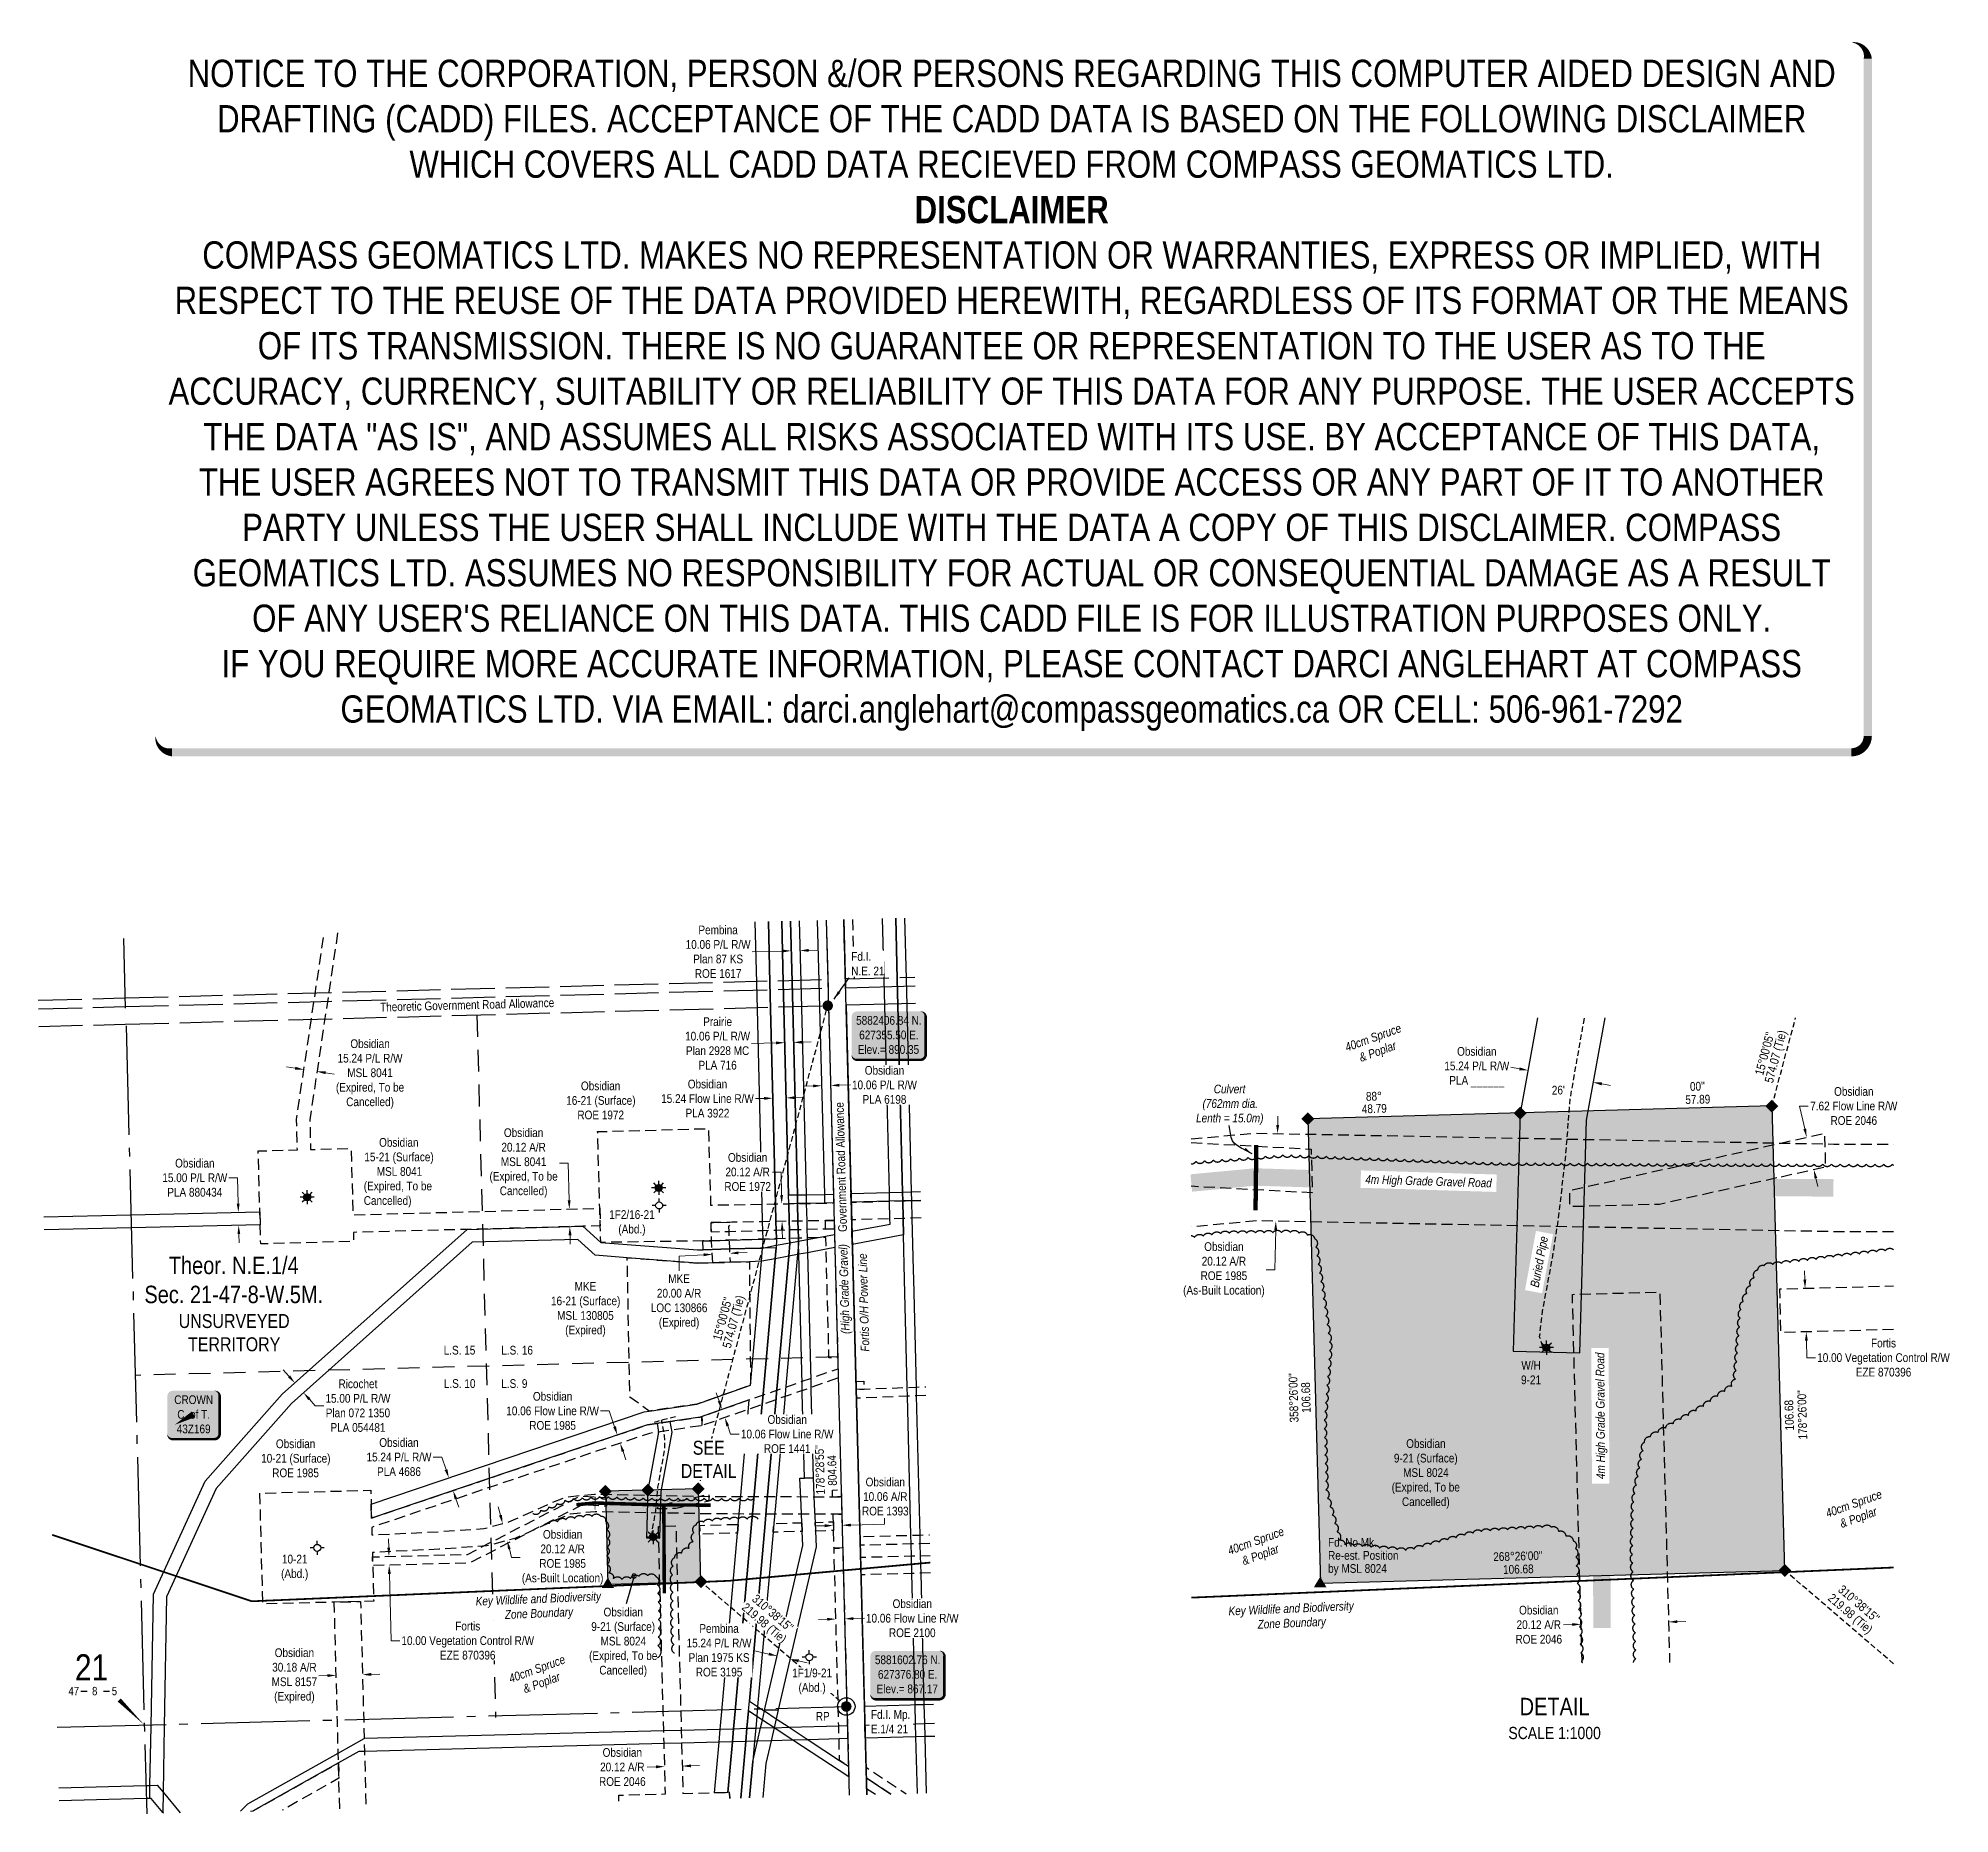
# Model space of a CAD drawing. Extents: x 626450 to 628643, y 5881480 to 5883517.
import ezdxf
from ezdxf.enums import TextEntityAlignment as Align

# ---------------------------------------------------------------- set-up
doc = ezdxf.new("R2010")
doc.units = 0
doc.header["$LTSCALE"] = 5
doc.header["$PDSIZE"] = 0.5
for name, pattern in [('0', [1, 1, 0]), ('DASHDOT2', [12.7, 6.35, -3.175, 0, -3.175]), ('foc-ACCESSROAD', [3.75, 2.5, -1.25]), ('foc-FLOWLINE', [3.75, 2.5, -1.25]), ('foc-LSD', [8, 5, -3]), ('foc-QUARTERLINE', [33, 25, -3, 2, -3]), ('foc-TIELINE', [1.875, 1.25, -0.625]), ('foc-UNSURVEYED', [12.5, 10, -2.5]), ('UG_PIPE', [1.875, 1.25, -0.625])]:
    doc.linetypes.add(name, pattern=pattern)
doc.layers.get('Defpoints').update_dxf_attribs({"color": 9})
for name, color, linetype in [('10', 1, 'Continuous'), ('35', 37, 'Continuous'), ('9', 3, 'Continuous'), ('AS-OWNER', 7, 'Continuous'), ('AS-PIPE-UG', 44, 'UG_PIPE'), ('AS-PIPE-UG-T', 44, 'Continuous'), ('AS-POWER', 104, 'foc-POWER'), ('AS-ROADS', 254, 'Continuous'), ('AS-WILDLIFE', 131, 'DASHDOT2'), ('C-CLOSURE', 7, 'Continuous'), ('C-RW', 13, 'Continuous'), ('C-SYMBOL', 7, 'Continuous'), ('C-WS', 13, 'foc-ACCESSROAD'), ('C-WS-S', 8, 'Continuous'), ('DETAIL-T', 7, 'Continuous'), ('F-AR', 190, 'foc-ACCESSROAD'), ('F-EZE', 190, 'foc-FLOWLINE'), ('F-RW', 190, 'Continuous'), ('F-WS', 190, 'foc-ACCESSROAD'), ('F-WS-S', 8, 'Continuous'), ('L-BD', 7, 'Continuous'), ('L-BD1', 253, 'Continuous'), ('L-MON', 1, 'Continuous'), ('L-MON-T', 1, 'Continuous'), ('L-QSEC', 8, 'foc-QUARTERLINE'), ('L-ROAD-T', 7, 'Continuous'), ('L-SEC', 7, 'Continuous'), ('L-SECLBL', 7, 'Continuous'), ('L-SECTION-LSD', 7, 'foc-LSD'), ('L-TIE', 7, 'foc-TIELINE'), ('L-TIE-T', 7, 'Continuous'), ('L-UNS-T', 3, 'Continuous'), ('L-USEC', 7, 'foc-UNSURVEYED'), ('P-PROPOSED', 10, 'Continuous'), ('P-PROPOSED-H', 21, 'Continuous'), ('T-BUSH', 110, '0'), ('T-BUSH-T', 110, 'Continuous')]:
    doc.layers.add(name, color=color, linetype=linetype)
for name, color, linetype, lineweight in [('AS-GENERAL', 48, 'Continuous', 18), ('C-AR-T', 13, 'Continuous', 9), ('C-RW-T', 13, 'Continuous', 9), ('C-WS-T', 13, 'Continuous', 9), ('F-AR-T', 190, 'Continuous', 9), ('F-EZE-T', 190, 'Continuous', 9), ('F-RW-T', 190, 'Continuous', 9), ('F-WS-T', 190, 'Continuous', 9), ('T-TEXT', 48, 'Continuous', 18)]:
    doc.layers.add(name, color=color, linetype=linetype, lineweight=lineweight)
doc.layers.add('DISCLAIMER', color=7, linetype='Continuous', plot=False)
doc.styles.add('100L', font='ARIALN.TTF', dxfattribs={"height": 11})
doc.styles.add('175L', font='ARIALN.TTF', dxfattribs={"height": 20})
doc.styles.add('240', font='ARIALN.TTF', dxfattribs={"height": 30})
doc.styles.add('80', font='ARIALN.TTF', dxfattribs={"height": 10})
doc.styles.add('80CG', font='ARIALN.TTF', dxfattribs={"height": 10})
doc.styles.add('80L', font='ARIALN.TTF', dxfattribs={"height": 10})
doc.styles.add('80LS', font='ARIALNI.TTF', dxfattribs={"height": 10})
doc.styles.add('foc-LtypeFont', font='ARIALN.TTF', dxfattribs={"height": 7.35})
doc.styles.add('SIMPLEX', font='ARIALN.TTF')
doc.linetypes.add('foc-POWER', pattern='A,6,-1,["P",foc-LtypeFont,S=0.2,R=0,X=-0.625,Y=-0.75],-1.24,4', length=12.24)
doc.linetypes.add('foc-POWER-NOLINE', pattern='A,0,-4,["P",foc-LtypeFont,S=0.2,R=0,X=-0.625,Y=-0.75],-8.24', length=12.24)
doc.dimstyles.new('Compass 5 000', dxfattribs={"dimscale": 5, "dimtxt": 9, "dimasz": 2, "dimexe": 0.2, "dimexo": 0.0625, "dimgap": 0.5, "dimtad": 0, "dimtih": 1, "dimtoh": 1, "dimzin": 0, "dimdsep": 46, "dimtxsty": '80CG', "dimcen": 0.1, "dimse1": 1, "dimse2": 1, "dimclrd": 256, "dimclrt": 256, "dimaunit": 1, "dimadec": 4, "dimazin": 0, "dimtfac": 0.06, "dimtofl": 0, "dimtmove": 0, "dimatfit": 1, "dimfxl": 0.2, "dimtolj": 1, "dimtzin": 0, "dimlwd": -1, "dimarcsym": 0})

msp = doc.modelspace()

# ---------------------------------------------------------------- texts
at = {"layer": 'AS-WILDLIFE', "insert": (627887.639, 5881705.477), "char_height": 9.99664, "attachment_point": 5, "rotation": 2.456908, "style": '240'}
msp.add_mtext_dynamic_manual_height_columns('{\\fArial Narrow|b0|i1|c0|p34;Key Wildlife and Biodiversity Zone Boundary}', width=144.70437, gutter_width=45, heights=[0], dxfattribs=at)
at = {"layer": 'C-AR-T', "insert": (627421.554, 5881843.616), "char_height": 9.99664, "width": 133.3519, "attachment_point": 5, "style": '80CG'}
msp.add_mtext('\\A1;Obsidian\\P10.06 A/R\\PROE 1393', dxfattribs=at)
at = {"layer": 'C-SYMBOL', "color": 3, "insert": (626673.89, 5882118.905), "char_height": 20.00672, "width": 203.31061, "attachment_point": 2, "style": '175L'}
msp.add_mtext('Theor. N.E.1/4 \\PSec. 21-47-8-W.5M.', dxfattribs=at)
at = {"layer": 'C-WS-T', "attachment_point": 1, "style": '80L'}
for s, width, insert, char_height in [('\\pi17.581;Obsidian\\P\\pi0.66392;16-21 (Surface)\\P\\pi13.495;ROE 1972', 78.99495, (627054.725, 5882319.809), 10), ('\\pi17.581;Obsidian\\P\\pi0.66392;15-21 (Surface)\\P\\pi14.873;MSL 8041\\P\\pi0;(Expired{\\A1;, To be\\P\\pi12.741;Cancelled})', 78.99495, (626823.089, 5882254.983), 10), ('\\pi17.581;Obsidian\\P\\pi0.66392;10-21 (Surface)\\P\\pi13.43;ROE 1985', 78.99495, (626704.687, 5881909.207), 10), ('\\pi17.053;Obsidian\\P\\pi2.9407;9-21 (Surface)\\P\\pi13.568;MSL 8024\\P\\pi0.40743;(Expired, To be \\P\\pi12.215;Cancelled)', 77.92401, (628002.21, 5881909.441), 9.99664)]:
    msp.add_mtext_dynamic_manual_height_columns(s, width=width, gutter_width=50, heights=[0], dxfattribs=dict(at, insert=insert, char_height=char_height))
at = {"layer": 'C-WS-T', "char_height": 9.9966, "attachment_point": 5, "style": '80CG'}
for s, insert, width in [('\\A1;W/H\\P9-21', (628162.543, 5881985.841), 21.40249), ('\\A1;10-21\\P(Abd.)', (626743.832, 5881762.064), 43.81651)]:
    msp.add_mtext(s, dxfattribs=dict(at, insert=insert, width=width))
at = {"layer": 'DETAIL-T', "color": 3, "insert": (628189.582, 5881588.959), "char_height": 20, "width": 105.50559, "attachment_point": 5, "style": '80CG'}
msp.add_mtext('DETAIL \\P{\\H0.7x;SCALE 1:1000}', dxfattribs=at)
at = {"layer": 'F-AR-T', "attachment_point": 5, "style": '80CG'}
for s, insert, char_height, width in [('\\A1;1F2/16-21\\P(Abd.)', (627130.799, 5882157.325), 9.99664, 50.18545), ('\\A1;MKE\\P20.00 A/R\\PLOC 130866\\P(Expired)', (627184.914, 5882067.104), 9.9966, 64.49851)]:
    msp.add_mtext(s, dxfattribs=dict(at, insert=insert, char_height=char_height, width=width))
at = {"layer": 'L-BD', "style": '80L'}
msp.add_text('804.64', height=9.9966, rotation=91.5178, dxfattribs=at).set_placement((627360.537, 5881873.603), align=Align.MIDDLE)
at = {"layer": 'L-BD1', "style": '80L'}
for s, height, rotation, p in [("26'", 9.9966, 1.5594, (628193.854, 5882309.991)), ("00''", 9.9966, 1.5594, (628353.465, 5882314.358)), ('48.79', 9.9966, 1.5502, (627982.65, 5882288.723)), ('88°', 9.9966, 1.5502, (627982.265, 5882302.963)), ('57.89', 9.9966, 1.5594, (628353.873, 5882299.369)), ('358°26\'00"', 9.9966, 91.5673, (627889.979, 5881956.906)), ('106.68', 9.9966, 91.5673, (627904.219, 5881957.296)), ('178°26\'00"', 9.9966, 91.524791, (628473.743, 5881937.399)), ('106.68', 9.9966, 91.524791, (628458.754, 5881937)), ("268°26'00''", 9.99664, 1.567295, (628147.543, 5881775.338)), ('106.68', 9.9966, 1.567295, (628147.953, 5881760.349))]:
    msp.add_text(s, height=height, rotation=rotation, dxfattribs=at).set_placement(p, align=Align.MIDDLE)
at = {"layer": 'L-MON-T', "insert": (627929.629, 5881796.133), "char_height": 9.99239, "attachment_point": 1, "line_spacing_factor": 0.900382, "style": '80L', "bg_fill": 1, "box_fill_scale": 1.15, "bg_fill_color": 21, "bg_fill_transparency": 0}
msp.add_mtext_dynamic_manual_height_columns('Fd. No Mk.\\PRe-est. Position\\Pby MSL 8024', width=80.12734, gutter_width=50.021, heights=[0], dxfattribs=at)
at = {"layer": 'L-ROAD-T', "style": '80L'}
for s, rotation, p in [('Theoretic Government Road Allowance', 1.508352, (626941.72, 5882407.7)), ('Government Road Allowance', 91.506953, (627370.674, 5882221.704))]:
    msp.add_text(s, height=10, rotation=rotation, dxfattribs=at).set_placement(p, align=Align.MIDDLE_CENTER)
at = {"layer": 'L-TIE-T', "style": '80L'}
for s, height, p in [("15°00'05''", 9.9966, (628430.51, 5882351.844)), ('574.07 (Tie)', 9.99664, (628444.27, 5882348.157)), ("15°00'05''", 9.9966, (627234.653, 5882047.621)), ('574.07 (Tie)', 9.99664, (627248.412, 5882043.934))]:
    msp.add_text(s, height=height, rotation=74.9986, dxfattribs=at).set_placement(p, align=Align.MIDDLE)
at = {"layer": 'L-UNS-T', "color": 3, "insert": (626674.394, 5882031.587), "char_height": 16.00538, "attachment_point": 5, "style": '80L'}
msp.add_mtext_dynamic_manual_height_columns('UNSURVEYED TERRITORY', width=126.41375, gutter_width=47.5, heights=[0], dxfattribs=at)
at = {"layer": 'T-BUSH-T', "char_height": 10, "attachment_point": 1, "rotation": 20, "style": '80L'}
for insert in [(627947.546, 5882363.319), (628499.126, 5881828.617), (627812.949, 5881785.856)]:
    msp.add_mtext_dynamic_manual_height_columns('\\pi0.31262;{\\fArial Narrow|b0|i1|c0|p34;40cm Spruce\\P\\pi11.639;& Poplar}', width=67.3101, gutter_width=50, heights=[0], dxfattribs=dict(at, insert=insert))

# ---------------------------------------------------------------- blocks, each defined once
blk = doc.blocks.new('L-SECLBL')
at = {"layer": '9', "color": 7}
for p, q in [((-5.1, -27.8), (-12.3, -27.8)), ((20.7, -27.8), (13.5, -27.8))]:
    blk.add_line(p, q, dxfattribs=at)
at = {"layer": '10', "color": 2, "style": 'SIMPLEX'}
blk.add_attdef('SEC', text='', height=30, dxfattribs=at).set_placement((0, 0), align=Align.MIDDLE)
at = {"layer": '10', "color": 5, "style": '80L'}
blk.add_attdef('TWP', text='', height=9.5, dxfattribs=at).set_placement((-14.4, -27.4), align=Align.MIDDLE_RIGHT)
blk.add_attdef('RGE', text='', height=9.5, dxfattribs=at).set_placement((3.6, -27.4), align=Align.MIDDLE_CENTER)
blk.add_attdef('MER', text='', height=9.5, dxfattribs=at).set_placement((23.2, -27.4), align=Align.MIDDLE_LEFT)
blk = doc.blocks.new('GABD')
for p, q in [((-0.81, 0), (-1.62, 0)), ((0, 0.81), (0, 1.62)), ((1.62, 0), (0.81, 0)), ((0, -0.81), (0, -1.62))]:
    blk.add_line(p, q)
blk.add_circle((0, 0), 0.8)
blk = doc.blocks.new('GAS')
h = blk.add_hatch(color=255)
h.dxf.hatch_style = 1
edge = h.paths.add_edge_path()
edge.add_arc((0, 0), 0.9, 0, 360)
for p, q in [((-0.81, 0), (-1.62, 0)), ((-0.57, 0.57), (-1.14, 1.14)), ((0, 0.81), (0, 1.62)), ((0.57, 0.57), (1.14, 1.14)), ((1.62, 0), (0.81, 0)), ((-0.57, -0.57), (-1.14, -1.14)), ((0, -0.81), (0, -1.62)), ((1.14, -1.14), (0.57, -0.57))]:
    blk.add_line(p, q)
blk.add_circle((0, 0), 0.8)
blk = doc.blocks.new('*U475')
h = blk.add_hatch(color=255)
edge = h.paths.add_edge_path()
edge.add_line((-24, -28.5), (24, -28.5))
edge.add_arc((24, -22.5), 6, 270, 360)
edge.add_line((30, -22.5), (30, 21))
edge.add_arc((24, 21), 6, 0, 90)
edge.add_line((24, 27), (-24, 27))
edge.add_arc((-24, 21), 6, 90, 180)
edge.add_line((-30, 21), (-30, -22.5))
edge.add_arc((-24, -22.5), 6, 180, 270)
at = {"color": 14, "flags": 128}
blk.add_lwpolyline([(-24, -28.5, 3, 3, 0), (24, -28.5, 3, 3, 0.414214), (30, -22.5, 3, 3, 0), (30, 21, 3, 0, 0.414214), (24, 27, 0, 0, 0), (-24, 27, 0, 0, 0.414214), (-30, 21, 0, 0, 0), (-30, -22.5, 0, 3, 0.414214)], format="xyseb", close=True, dxfattribs=at)
blk.add_lwpolyline([(-21.6, -12.1, 0, 7.5, 0), (0, 0, 0, 0, 0)], format="xyseb", dxfattribs=at)
at = {"color": 14, "style": '80'}
blk.add_attdef('ENTER_TEXT_001', (-26.8, -4.9), '', height=10, dxfattribs=at)
blk = doc.blocks.new('*D426')
at = {"layer": 'Defpoints', "color": 0, "transparency": 16777216}
for p in [(626852, 5881775), (626905.7, 5881776.4), (626905.9, 5881766.4)]:
    blk.add_point(p, dxfattribs=at)
at = {"layer": 'F-EZE-T', "transparency": 16777216}
for p, q in [((626851.7, 5881785), (626851.5, 5881795)), ((626852.5, 5881755), (626854.5, 5881678.3)), ((626854.5, 5881678.3), (626864.5, 5881678.3))]:
    blk.add_line(p, q, dxfattribs=at)
for points in [[(626853.4, 5881785), (626850, 5881784.9), (626852, 5881775)], [(626854.2, 5881755), (626850.8, 5881754.9), (626852.2, 5881765)]]:
    blk.add_solid(points, dxfattribs=at)
at = {"layer": 'F-EZE-T', "transparency": 16777216, "insert": (626942.4, 5881678.3), "char_height": 10, "attachment_point": 5, "style": '80CG', "bg_fill": 3, "box_fill_scale": 1.1, "bg_fill_color": 256, "bg_fill_true_color": 13158600, "bg_fill_transparency": 0}
blk.add_mtext('\\A1;Fortis\\P10.00 Vegetation Control R/W\\PEZE 870396', dxfattribs=at)
blk = doc.blocks.new('*D427')
at = {"layer": 'C-AR-T', "transparency": 16777216}
for p, q in [((626781.5, 5881638.3), (626771.5, 5881638)), ((626831.6, 5881639.6), (626841.6, 5881639.9))]:
    blk.add_line(p, q, dxfattribs=at)
for points in [[(626781.4, 5881639.9), (626781.5, 5881636.6), (626791.5, 5881638.5)], [(626831.6, 5881641.3), (626831.7, 5881637.9), (626821.6, 5881639.3)]]:
    blk.add_solid(points, dxfattribs=at)
at = {"layer": 'Defpoints', "color": 0, "transparency": 16777216}
for p in [(626791.5, 5881638.5), (626791.6, 5881632.4), (626821.8, 5881633.2)]:
    blk.add_point(p, dxfattribs=at)
at = {"layer": 'C-AR-T', "transparency": 16777216, "insert": (626743.5, 5881638), "char_height": 10, "attachment_point": 5, "style": '80CG'}
blk.add_mtext('\\A1;Obsidian\\P30.18 A/R\\PMSL 8157\\P(Expired)', dxfattribs=at)
blk = doc.blocks.new('*D428')
at = {"layer": 'Defpoints', "color": 0, "transparency": 16777216}
for p in [(627305.9, 5882376.9), (627316, 5882377.1), (627306.2, 5882364.4)]:
    blk.add_point(p, dxfattribs=at)
at = {"layer": 'F-RW-T', "transparency": 16777216}
for p, q in [((627296.2, 5882364.2), (627268.2, 5882363.5)), ((627326.3, 5882364.9), (627336.3, 5882365.2))]:
    blk.add_line(p, q, dxfattribs=at)
for points in [[(627296.2, 5882365.8), (627296.3, 5882362.5), (627306.2, 5882364.4)], [(627326.2, 5882366.6), (627326.3, 5882363.2), (627316.3, 5882364.7)]]:
    blk.add_solid(points, dxfattribs=at)
at = {"layer": 'F-RW-T', "transparency": 16777216, "insert": (627229.1, 5882363.5), "char_height": 10, "attachment_point": 5, "style": '80CG'}
blk.add_mtext('\\A1;Prairie\\P10.06 P/L R/W\\PPlan 2928 MC\\PPLA 716', dxfattribs=at)
blk = doc.blocks.new('*D429')
at = {"layer": 'C-RW-T', "transparency": 16777216}
for p, q in [((627282.5, 5882300.4), (627272.5, 5882300.2)), ((627317.8, 5882301.3), (627327.8, 5882301.5))]:
    blk.add_line(p, q, dxfattribs=at)
for points in [[(627282.5, 5882302.1), (627282.6, 5882298.7), (627292.5, 5882300.7)], [(627317.7, 5882303), (627317.8, 5882299.6), (627307.8, 5882301)]]:
    blk.add_solid(points, dxfattribs=at)
at = {"layer": 'Defpoints', "color": 0, "transparency": 16777216}
for p in [(627292.3, 5882310.6), (627307.5, 5882311), (627292.5, 5882300.7)]:
    blk.add_point(p, dxfattribs=at)
at = {"layer": 'C-RW-T', "transparency": 16777216, "insert": (627217.5, 5882300.2), "char_height": 10, "attachment_point": 5, "style": '80CG'}
blk.add_mtext('\\A1;Obsidian\\P15.24 Flow Line R/W\\PPLA 3922', dxfattribs=at)
blk = doc.blocks.new('*D430')
at = {"layer": 'C-RW-T', "transparency": 16777216}
for p, q in [((626912.6, 5881888.9), (626902.6, 5881888.9)), ((626917.5, 5881874.4), (626912.6, 5881888.9)), ((626928.8, 5881841.1), (626932.1, 5881831.6))]:
    blk.add_line(p, q, dxfattribs=at)
for points in [[(626919.1, 5881875), (626915.9, 5881873.9), (626920.7, 5881865)], [(626930.4, 5881841.6), (626927.3, 5881840.5), (626925.6, 5881850.5)]]:
    blk.add_solid(points, dxfattribs=at)
at = {"layer": 'Defpoints', "color": 0, "transparency": 16777216}
for p in [(626919.8, 5881864.7), (626920.7, 5881865), (626924.8, 5881850.2)]:
    blk.add_point(p, dxfattribs=at)
at = {"layer": 'C-RW-T', "transparency": 16777216, "insert": (626863.5, 5881888.9), "char_height": 10, "attachment_point": 5, "style": '80CG'}
blk.add_mtext('\\A1;Obsidian\\P15.24 P/L R/W\\PPLA 4686', dxfattribs=at)
blk = doc.blocks.new('*D431')
at = {"layer": 'Defpoints', "color": 0, "transparency": 16777216}
for p in [(626789.1, 5882014.2), (626799, 5882003), (626744, 5881974)]:
    blk.add_point(p, dxfattribs=at)
at = {"layer": 'F-RW-T', "transparency": 16777216}
for p, q in [((626737.4, 5881981.5), (626730.7, 5881988.9)), ((626760.7, 5881955.3), (626767.3, 5881947.9)), ((626767.3, 5881947.9), (626777.3, 5881947.9))]:
    blk.add_line(p, q, dxfattribs=at)
for points in [[(626738.6, 5881982.6), (626736.1, 5881980.4), (626744, 5881974)], [(626761.9, 5881956.5), (626759.4, 5881954.2), (626754, 5881962.8)]]:
    blk.add_solid(points, dxfattribs=at)
at = {"layer": 'F-RW-T', "transparency": 16777216, "insert": (626816.4, 5881947.9), "char_height": 10, "attachment_point": 5, "style": '80CG'}
blk.add_mtext('\\A1;Ricochet\\P15.00 P/L R/W\\PPlan 072 1350\\PPLA 054481', dxfattribs=at)
blk = doc.blocks.new('*D432')
at = {"layer": 'C-RW-T', "transparency": 16777216}
for p, q in [((626678.3, 5882209.4), (626668.3, 5882209.4)), ((626679, 5882179.7), (626678.3, 5882209.4)), ((626679.8, 5882144.7), (626680, 5882134.7))]:
    blk.add_line(p, q, dxfattribs=at)
for points in [[(626680.6, 5882179.7), (626677.3, 5882179.7), (626679.2, 5882169.7)], [(626681.4, 5882144.7), (626678.1, 5882144.7), (626679.5, 5882154.7)]]:
    blk.add_solid(points, dxfattribs=at)
at = {"layer": 'Defpoints', "color": 0, "transparency": 16777216}
for p in [(626639.6, 5882168.8), (626639.9, 5882153.8), (626679.5, 5882154.7)]:
    blk.add_point(p, dxfattribs=at)
at = {"layer": 'C-RW-T', "transparency": 16777216, "insert": (626629.2, 5882209.4), "char_height": 10, "attachment_point": 5, "style": '80CG'}
blk.add_mtext('\\A1;Obsidian\\P15.00 P/L R/W\\PPLA 880434', dxfattribs=at)
blk = doc.blocks.new('*D433')
at = {"layer": 'C-RW-T', "transparency": 16777216}
for p, q in [((627230.8, 5881953.1), (627227.5, 5881962.6)), ((627240.7, 5881924.8), (627244, 5881915.3)), ((627244, 5881915.3), (627254, 5881915.3))]:
    blk.add_line(p, q, dxfattribs=at)
for points in [[(627232.3, 5881953.7), (627229.2, 5881952.6), (627234.1, 5881943.7)], [(627242.3, 5881925.3), (627239.1, 5881924.2), (627237.4, 5881934.2)]]:
    blk.add_solid(points, dxfattribs=at)
at = {"layer": 'Defpoints', "color": 0, "transparency": 16777216}
for p in [(627304.2, 5881968.3), (627307.5, 5881958.8), (627237.4, 5881934.2)]:
    blk.add_point(p, dxfattribs=at)
at = {"layer": 'C-RW-T', "transparency": 16777216, "insert": (627309, 5881915.3), "char_height": 10, "attachment_point": 5, "style": '80CG', "bg_fill": 3, "box_fill_scale": 1.1, "bg_fill_color": 256, "bg_fill_true_color": 13158600, "bg_fill_transparency": 0}
blk.add_mtext('\\A1;Obsidian\\P10.06 Flow Line R/W\\PROE 1441', dxfattribs=at)
blk = doc.blocks.new('*D434')
at = {"layer": 'Defpoints', "color": 0, "transparency": 16777216}
for p in [(627313.6, 5882469.8), (627313.7, 5882468.7), (627323.7, 5882468.9)]:
    blk.add_point(p, dxfattribs=at)
at = {"layer": 'F-RW-T', "transparency": 16777216}
for p, q in [((627303.6, 5882469.5), (627268.8, 5882468.7)), ((627333.7, 5882470.3), (627343.7, 5882470.5))]:
    blk.add_line(p, q, dxfattribs=at)
for points in [[(627303.6, 5882471.2), (627303.7, 5882467.9), (627313.6, 5882469.8)], [(627333.6, 5882472), (627333.7, 5882468.6), (627323.7, 5882470)]]:
    blk.add_solid(points, dxfattribs=at)
at = {"layer": 'F-RW-T', "transparency": 16777216, "insert": (627229.7, 5882468.7), "char_height": 10, "attachment_point": 5, "style": '80CG'}
blk.add_mtext('\\A1;Pembina\\P10.06 P/L R/W\\PPlan 87 KS\\PROE 1617', dxfattribs=at)
blk = doc.blocks.new('*D435')
at = {"layer": 'C-AR-T', "transparency": 16777216}
for p, q in [((627302.1, 5882216), (627292.1, 5882216)), ((627302.6, 5882189.5), (627302.1, 5882216)), ((627303.3, 5882149.3), (627303.4, 5882139.3))]:
    blk.add_line(p, q, dxfattribs=at)
for points in [[(627304.2, 5882189.5), (627300.9, 5882189.4), (627302.7, 5882179.5)], [(627304.9, 5882149.4), (627301.6, 5882149.3), (627303.1, 5882159.3)]]:
    blk.add_solid(points, dxfattribs=at)
at = {"layer": 'Defpoints', "color": 0, "transparency": 16777216}
for p in [(627268.7, 5882178.9), (627302.7, 5882179.5), (627269, 5882158.8)]:
    blk.add_point(p, dxfattribs=at)
at = {"layer": 'C-AR-T', "transparency": 16777216, "insert": (627263.6, 5882216), "char_height": 10, "attachment_point": 5, "style": '80CG', "bg_fill": 3, "box_fill_scale": 1.1, "bg_fill_color": 256, "bg_fill_true_color": 13158600, "bg_fill_transparency": 0}
blk.add_mtext('\\A1;Obsidian\\P20.12 A/R\\PROE 1972', dxfattribs=at)
blk = doc.blocks.new('*D436')
at = {"layer": 'C-AR-T', "transparency": 16777216}
for p, q in [((627158.4, 5881533.6), (627148.3, 5881533.3)), ((627198.5, 5881534.7), (627208.5, 5881534.9))]:
    blk.add_line(p, q, dxfattribs=at)
for points in [[(627158.4, 5881535.3), (627158.5, 5881531.9), (627168.4, 5881533.9)], [(627198.5, 5881536.3), (627198.6, 5881533), (627188.5, 5881534.4)]]:
    blk.add_solid(points, dxfattribs=at)
at = {"layer": 'Defpoints', "color": 0, "transparency": 16777216}
for p in [(627166, 5881624.3), (627186.1, 5881624.8), (627168.4, 5881533.9)]:
    blk.add_point(p, dxfattribs=at)
at = {"layer": 'C-AR-T', "transparency": 16777216, "insert": (627119.8, 5881533.3), "char_height": 10, "attachment_point": 5, "style": '80CG'}
blk.add_mtext('\\A1;Obsidian\\P20.12 A/R\\PROE 2046', dxfattribs=at)
blk = doc.blocks.new('*D437')
at = {"layer": 'C-RW-T', "transparency": 16777216}
for p, q in [((627354.8, 5881702.8), (627344.8, 5881702.6)), ((627384.9, 5881703.6), (627397.5, 5881704))]:
    blk.add_line(p, q, dxfattribs=at)
for points in [[(627354.8, 5881704.5), (627354.9, 5881701.2), (627364.8, 5881703.1)], [(627384.8, 5881705.3), (627384.9, 5881702), (627374.9, 5881703.4)]]:
    blk.add_solid(points, dxfattribs=at)
at = {"layer": 'Defpoints', "color": 0, "transparency": 16777216}
for p in [(627374.9, 5881703.4), (627365.9, 5881662.7), (627375.9, 5881662.9)]:
    blk.add_point(p, dxfattribs=at)
at = {"layer": 'C-RW-T', "transparency": 16777216, "insert": (627452.5, 5881704), "char_height": 10, "attachment_point": 5, "style": '80CG', "bg_fill": 3, "box_fill_scale": 1.1, "bg_fill_color": 256, "bg_fill_true_color": 13158600, "bg_fill_transparency": 0}
blk.add_mtext('\\A1;Obsidian\\P10.06 Flow Line R/W\\PROE 2100', dxfattribs=at)
blk = doc.blocks.new('*D438')
at = {"layer": 'Defpoints', "color": 0, "transparency": 16777216}
for p in [(627309.6, 5881712.8), (627324.4, 5881709.4), (627297.5, 5881660.7)]:
    blk.add_point(p, dxfattribs=at)
at = {"layer": 'F-RW-T', "transparency": 16777216}
for p, q in [((627287.8, 5881663), (627269.9, 5881667.2)), ((627322.1, 5881655), (627331.8, 5881652.8))]:
    blk.add_line(p, q, dxfattribs=at)
for points in [[(627288.2, 5881664.6), (627287.4, 5881661.4), (627297.5, 5881660.7)], [(627322.5, 5881656.7), (627321.7, 5881653.4), (627312.4, 5881657.3)]]:
    blk.add_solid(points, dxfattribs=at)
at = {"layer": 'F-RW-T', "transparency": 16777216, "insert": (627230.8, 5881667.2), "char_height": 10, "attachment_point": 5, "style": '80CG', "bg_fill": 3, "box_fill_scale": 1.1, "bg_fill_color": 256, "bg_fill_true_color": 13158600, "bg_fill_transparency": 0}
blk.add_mtext('\\A1;Pembina\\P15.24 P/L R/W\\PPlan 1975 KS\\PROE 3195', dxfattribs=at)
blk = doc.blocks.new('*D439')
at = {"layer": 'C-RW-T', "transparency": 16777216}
for p, q in [((627338.7, 5882314.7), (627328.7, 5882314.5)), ((627368.8, 5882315.5), (627381.5, 5882315.9))]:
    blk.add_line(p, q, dxfattribs=at)
for points in [[(627338.7, 5882316.4), (627338.8, 5882313.1), (627348.7, 5882315)], [(627368.7, 5882317.2), (627368.8, 5882313.9), (627358.8, 5882315.3)]]:
    blk.add_solid(points, dxfattribs=at)
at = {"layer": 'Defpoints', "color": 0, "transparency": 16777216}
for p in [(627348.1, 5882338.1), (627358.2, 5882338.4), (627358.8, 5882315.3)]:
    blk.add_point(p, dxfattribs=at)
at = {"layer": 'C-RW-T', "transparency": 16777216, "insert": (627420.6, 5882315.9), "char_height": 10, "attachment_point": 5, "style": '80CG', "bg_fill": 3, "box_fill_scale": 1.1, "bg_fill_color": 256, "bg_fill_true_color": 13158600, "bg_fill_transparency": 0}
blk.add_mtext('\\A1;Obsidian\\P10.06 P/L R/W\\PPLA 6198', dxfattribs=at)
blk = doc.blocks.new('fdia')
at = {"color": 255, "const_width": 1}
blk.add_lwpolyline([(-0.5, 0, 1), (0.5, 0, 1)], format="xyb", close=True, dxfattribs=at)
blk = doc.blocks.new('Fdiaa')
blk.add_blockref('fdia', (0, 0))
blk = doc.blocks.new('fdib')
at = {"color": 1, "const_width": 1.6}
blk.add_lwpolyline([(-0.4, 0, 1), (0.4, 0, 1)], format="xyb", close=True, dxfattribs=at)
at = {"color": 1}
blk.add_circle((0, 0), 0.8, dxfattribs=at)
blk = doc.blocks.new('Fdibb')
blk.add_blockref('fdib', (0, 0))
blk = doc.blocks.new('fdicc')
for name in ['Fdibb', 'Fdiaa']:
    blk.add_blockref(name, (0, 0))
blk = doc.blocks.new('FDI')
blk.add_blockref('fdicc', (0, 0))
blk = doc.blocks.new('TRIA')
blk.add_hatch(color=255).paths.add_polyline_path([(-0.04, 1.52), (-1.47, -0.87), (1.39, -0.87)])
blk = doc.blocks.new('TRIAA')
blk.add_blockref('TRIA', (0, 0))
blk = doc.blocks.new('TRIB')
at = {"color": 1}
blk.add_lwpolyline([(-1.12, -0.67), (-0.04, 1.13), (1.04, -0.67)], close=True, dxfattribs=at)
blk = doc.blocks.new('TRIBB')
blk.add_blockref('TRIB', (0, 0))
blk = doc.blocks.new('TRICC')
for name in ['TRIAA', 'TRIBB']:
    blk.add_blockref(name, (0, 0))
blk = doc.blocks.new('plspike')
blk.add_blockref('TRICC', (0, 0))
blk = doc.blocks.new('SMONA')
blk.add_hatch(color=255).paths.add_polyline_path([(0, -1.49), (1.49, 0), (0, 1.49), (-1.49, 0)])
blk = doc.blocks.new('SMONAA')
blk.add_blockref('SMONA', (0, 0))
blk = doc.blocks.new('SMONB')
at = {"color": 1}
blk.add_solid([(0, 1.2), (1.2, 0), (-1.2, 0), (0, -1.2)], dxfattribs=at)
blk = doc.blocks.new('SMONBB')
blk.add_blockref('SMONB', (0, 0))
blk = doc.blocks.new('SMONCC')
for name in ['SMONAA', 'SMONBB']:
    blk.add_blockref(name, (0, 0))
blk = doc.blocks.new('FDIBAR')
blk.add_blockref('SMONCC', (0, 0))
blk = doc.blocks.new('*D473')
at = {"layer": 'C-AR-T', "transparency": 16777216}
for p, q in [((626980, 5881822.3), (626977.4, 5881831.9)), ((626990.2, 5881783.5), (626992.7, 5881773.8)), ((626992.7, 5881773.8), (627002.7, 5881773.8))]:
    blk.add_line(p, q, dxfattribs=at)
for points in [[(626981.6, 5881822.7), (626978.3, 5881821.9), (626982.5, 5881812.6)], [(626991.8, 5881783.9), (626988.6, 5881783.1), (626987.6, 5881793.2)]]:
    blk.add_solid(points, dxfattribs=at)
at = {"layer": 'Defpoints', "color": 0, "transparency": 16777216}
for p in [(626984.8, 5881813.2), (626987.6, 5881793.2), (626989.9, 5881793.8)]:
    blk.add_point(p, dxfattribs=at)
at = {"layer": 'C-AR-T', "transparency": 16777216, "insert": (627051.3, 5881773.8), "char_height": 10, "attachment_point": 5, "style": '80CG'}
blk.add_mtext('\\A1;Obsidian\\P20.12 A/R\\PROE 1985\\P(As-Built Location)', dxfattribs=at)
blk = doc.blocks.new('*D476')
at = {"layer": 'C-RW-T', "transparency": 16777216}
for p, q in [((627104.8, 5881941.9), (627094.8, 5881941.9)), ((627110.9, 5881923.8), (627104.8, 5881941.9)), ((627120.6, 5881895.4), (627123.8, 5881885.9))]:
    blk.add_line(p, q, dxfattribs=at)
for points in [[(627112.5, 5881924.4), (627109.3, 5881923.3), (627114.1, 5881914.3)], [(627122.1, 5881895.9), (627119, 5881894.8), (627117.3, 5881904.8)]]:
    blk.add_solid(points, dxfattribs=at)
at = {"layer": 'Defpoints', "color": 0, "transparency": 16777216}
for p in [(627114.1, 5881914.3), (627081.5, 5881903.3), (627084.7, 5881893.8)]:
    blk.add_point(p, dxfattribs=at)
at = {"layer": 'C-RW-T', "transparency": 16777216, "insert": (627039.8, 5881941.9), "char_height": 10, "attachment_point": 5, "style": '80CG'}
blk.add_mtext('\\A1;Obsidian\\P10.06 Flow Line R/W\\P{\\A0;ROE 1985}', dxfattribs=at)
blk = doc.blocks.new('*D477')
at = {"layer": 'Defpoints', "color": 0, "transparency": 16777216}
for p in [(628485, 5882082.8), (628478.3, 5882032.6), (628486.3, 5882032.8)]:
    blk.add_point(p, dxfattribs=at)
at = {"layer": 'F-EZE-T', "transparency": 16777216}
for p, q in [((628476.7, 5882092.6), (628476.4, 5882102.6)), ((628478.5, 5882022.6), (628479, 5882003)), ((628479, 5882003), (628489, 5882003))]:
    blk.add_line(p, q, dxfattribs=at)
for points in [[(628478.4, 5882092.7), (628475, 5882092.6), (628477, 5882082.6)], [(628480.2, 5882022.7), (628476.9, 5882022.6), (628478.3, 5882032.6)]]:
    blk.add_solid(points, dxfattribs=at)
at = {"layer": 'F-EZE-T', "transparency": 16777216, "insert": (628567, 5882003), "char_height": 10, "attachment_point": 5, "style": '80CG'}
blk.add_mtext('\\A1;Fortis\\P10.00 Vegetation Control R/W\\PEZE 870396', dxfattribs=at)
blk = doc.blocks.new('*D478')
at = {"layer": 'C-RW-T', "transparency": 16777216}
for p, q in [((628149.2, 5882334.5), (628139.4, 5882336.3)), ((628243.8, 5882317), (628253.6, 5882315.2))]:
    blk.add_line(p, q, dxfattribs=at)
for points in [[(628149.5, 5882336.1), (628148.9, 5882332.8), (628159.1, 5882332.7)], [(628244.1, 5882318.7), (628243.5, 5882315.4), (628234, 5882318.8)]]:
    blk.add_solid(points, dxfattribs=at)
at = {"layer": 'Defpoints', "color": 0, "transparency": 16777216}
for p in [(628159.1, 5882332.7), (628157, 5882321.4), (628231.9, 5882307.6)]:
    blk.add_point(p, dxfattribs=at)
at = {"layer": 'C-RW-T', "transparency": 16777216, "insert": (628100.3, 5882336.3), "char_height": 10, "attachment_point": 5, "style": '80CG'}
blk.add_mtext('\\A1;Obsidian\\P15.24 P/L R/W\\PPLA ______', dxfattribs=at)
blk = doc.blocks.new('*D479')
at = {"layer": 'C-AR-T', "transparency": 16777216}
for p, q in [((628209.9, 5881696.8), (628199.9, 5881696.6)), ((628330.3, 5881700), (628340.3, 5881700.3))]:
    blk.add_line(p, q, dxfattribs=at)
for points in [[(628209.9, 5881698.5), (628210, 5881695.2), (628219.9, 5881697.1)], [(628330.3, 5881701.7), (628330.4, 5881698.4), (628320.3, 5881699.8)]]:
    blk.add_solid(points, dxfattribs=at)
at = {"layer": 'Defpoints', "color": 0, "transparency": 16777216}
for p in [(628219.6, 5881709), (628320, 5881711.6), (628320.3, 5881699.8)]:
    blk.add_point(p, dxfattribs=at)
at = {"layer": 'C-AR-T', "transparency": 16777216, "insert": (628171.4, 5881696.6), "char_height": 10, "attachment_point": 5, "style": '80CG'}
blk.add_mtext('\\A1;Obsidian\\P20.12 A/R\\PROE 2046', dxfattribs=at)
blk = doc.blocks.new('*D480')
at = {"layer": 'C-AR-T', "transparency": 16777216}
for p, q in [((627871.8, 5882270.1), (627872, 5882280.1)), ((627869.5, 5882149.5), (627868.7, 5882103.9)), ((627868.7, 5882103.9), (627858.7, 5882103.9))]:
    blk.add_line(p, q, dxfattribs=at)
for points in [[(627870.1, 5882270.1), (627873.5, 5882270.1), (627871.6, 5882260.1)], [(627867.9, 5882149.6), (627871.2, 5882149.5), (627869.7, 5882159.5)]]:
    blk.add_solid(points, dxfattribs=at)
at = {"layer": 'Defpoints', "color": 0, "transparency": 16777216}
for p in [(627863.8, 5882260.2), (627871.6, 5882260.1), (627861.9, 5882159.7)]:
    blk.add_point(p, dxfattribs=at)
at = {"layer": 'C-AR-T', "transparency": 16777216, "insert": (627810.1, 5882103.9), "char_height": 10, "attachment_point": 5, "style": '80CG'}
blk.add_mtext('\\A1;Obsidian\\P20.12 A/R\\PROE 1985\\P(As-Built Location)', dxfattribs=at)
blk = doc.blocks.new('*U481')
at = {"layer": '35', "color": 3}
blk.add_circle((0, 0), 10, dxfattribs=at)
at = {"layer": '35', "color": 3, "style": '80'}
blk.add_attdef('RP_001', (-35, -16.2), '', height=10, dxfattribs=at)
blk = doc.blocks.new('*U483')
h = blk.add_hatch(color=254)
edge = h.paths.add_edge_path()
edge.add_line((-36.5, -28.5), (36.5, -28.5))
edge.add_arc((36.5, -22.5), 6, 270, 360)
edge.add_line((42.5, -22.5), (42.5, 21))
edge.add_arc((36.5, 21), 6, 0, 90)
edge.add_line((36.5, 27), (-36.5, 27))
edge.add_arc((-36.5, 21), 6, 90, 180)
edge.add_line((-42.5, 21), (-42.5, -22.5))
edge.add_arc((-36.5, -22.5), 6, 180, 270)
at = {"color": 1, "flags": 128}
blk.add_lwpolyline([(-36.5, -28.5, 3, 3, 0), (36.5, -28.5, 3, 3, 0.414214), (42.5, -22.5, 3, 3, 0), (42.5, 21, 3, 0, 0.414214), (36.5, 27, 0, 0, 0), (-36.5, 27, 0, 0, 0.414214), (-42.5, 21, 0, 0, 0), (-42.5, -22.5, 0, 3, 0.414214)], format="xyseb", close=True, dxfattribs=at)
blk.add_lwpolyline([(-27.7, -11.6, 0, 10, 0), (0, 0, 5, 5, 0)], format="xyseb", dxfattribs=at)
at = {"color": 1, "style": '80'}
blk.add_attdef('ENTER_TEXT_001', (-36, -5), '', height=10, dxfattribs=at)
blk = doc.blocks.new('*D486')
at = {"layer": 'C-AR-T', "transparency": 16777216}
for p, q in [((626744.5, 5882335), (626734.6, 5882336.5)), ((626779.3, 5882329.8), (626789.2, 5882328.4))]:
    blk.add_line(p, q, dxfattribs=at)
for points in [[(626744.7, 5882336.7), (626744.2, 5882333.4), (626754.4, 5882333.6)], [(626779.6, 5882331.5), (626779.1, 5882328.2), (626769.4, 5882331.3)]]:
    blk.add_solid(points, dxfattribs=at)
at = {"layer": 'Defpoints', "color": 0, "transparency": 16777216}
for p in [(626769.4, 5882331.3), (626753.1, 5882325.2), (626768.2, 5882323)]:
    blk.add_point(p, dxfattribs=at)
at = {"layer": 'C-AR-T', "transparency": 16777216, "insert": (626830.3, 5882328.4), "char_height": 10, "attachment_point": 5, "style": '80CG'}
blk.add_mtext('\\A1;Obsidian\\P15.24 P/L R/W\\PMSL 8041\\P(Expired, To be\\PCancelled)', dxfattribs=at)
blk = doc.blocks.new('*D487')
at = {"layer": 'C-AR-T', "transparency": 16777216}
for p, q in [((627057.6, 5882226.3), (627047.6, 5882226.3)), ((627058.7, 5882183.4), (627057.6, 5882226.3)), ((627059.8, 5882143.3), (627060.1, 5882133.3))]:
    blk.add_line(p, q, dxfattribs=at)
for points in [[(627060.4, 5882183.5), (627057.1, 5882183.4), (627059, 5882173.4)], [(627061.5, 5882143.4), (627058.1, 5882143.3), (627059.5, 5882153.3)]]:
    blk.add_solid(points, dxfattribs=at)
at = {"layer": 'Defpoints', "color": 0, "transparency": 16777216}
for p in [(626991.5, 5882171.7), (627059, 5882173.4), (626992, 5882151.5)]:
    blk.add_point(p, dxfattribs=at)
at = {"layer": 'C-AR-T', "transparency": 16777216, "insert": (627006.5, 5882226.3), "char_height": 10, "attachment_point": 5, "style": '80CG'}
blk.add_mtext('\\A1;Obsidian\\P20.12 A/R\\P{\\A0;MSL 8041\\P(Expired}, To be\\PCancelled{\\A0;)}', dxfattribs=at)
blk = doc.blocks.new('*D488')
at = {"layer": 'C-AR-T', "transparency": 16777216}
for p, q in [((628480.7, 5882291.7), (628470.7, 5882291.7)), ((628470.7, 5882291.7), (628474.4, 5882275.4)), ((628476.6, 5882265.6), (628474.4, 5882275.4)), ((628489.3, 5882208.9), (628491.5, 5882199.2))]:
    blk.add_line(p, q, dxfattribs=at)
for points in [[(628478.2, 5882266), (628475, 5882265.3), (628478.8, 5882255.9)], [(628490.9, 5882209.3), (628487.7, 5882208.6), (628487.1, 5882218.7)]]:
    blk.add_solid(points, dxfattribs=at)
at = {"layer": 'Defpoints', "color": 0, "transparency": 16777216}
for p in [(628308.6, 5882217.7), (628487.1, 5882218.7), (628317, 5882180.5)]:
    blk.add_point(p, dxfattribs=at)
at = {"layer": 'C-AR-T', "transparency": 16777216, "insert": (628532.9, 5882291.7), "char_height": 10, "attachment_point": 5, "style": '80CG'}
blk.add_mtext('\\A1;Obsidian\\P7.62 Flow Line R/W\\PROE 2046', dxfattribs=at)
blk = doc.blocks.new('Disclaimer_Legal')
at = {"layer": 'DISCLAIMER', "color": 254, "flags": 128}
blk.add_lwpolyline([(-3612.9, -1104.6, 37.5, 37.5, 0), (4096.1, -1104.6, 37.5, 37.5, 0.414214), (4171.1, -1029.6, 37.5, 37.5, 0), (4171.1, 2078.7, 37.5, 0, 0.414214), (4096.1, 2153.7, 0, 0, 0), (-3612.9, 2153.7, 0, 0, 0.414214), (-3687.9, 2078.7, 0, 0, 0), (-3687.9, -1029.6, 0, 37.5, 0.414214)], format="xyseb", close=True, dxfattribs=at)
at = {"layer": 'DISCLAIMER', "color": 254, "insert": (241.6, 533.9), "char_height": 125, "width": 7717.568, "attachment_point": 5, "style": '80'}
blk.add_mtext('NOTICE TO THE CORPORATION, PERSON &/OR PERSONS REGARDING THIS COMPUTER AIDED DESIGN AND DRAFTING (CADD) FILES. ACCEPTANCE OF THE CADD DATA IS BASED ON THE FOLLOWING DISCLAIMER WHICH COVERS ALL CADD DATA RECIEVED FROM COMPASS GEOMATICS LTD.\\P{\\fArial Narrow|b1|i0|c0|p34;DISCLAIMER}\\PCOMPASS GEOMATICS LTD. MAKES NO REPRESENTATION OR WARRANTIES, EXPRESS OR IMPLIED, WITH RESPECT TO THE REUSE OF THE DATA PROVIDED HEREWITH, REGARDLESS OF ITS FORMAT OR THE MEANS OF ITS TRANSMISSION. THERE IS NO GUARANTEE OR REPRESENTATION TO THE USER AS TO THE ACCURACY, CURRENCY, SUITABILITY OR RELIABILITY OF THIS DATA FOR ANY PURPOSE. THE USER ACCEPTS THE DATA "AS IS", AND ASSUMES ALL RISKS ASSOCIATED WITH ITS USE. BY ACCEPTANCE OF THIS DATA, THE USER AGREES NOT TO TRANSMIT THIS DATA OR PROVIDE ACCESS OR ANY PART OF IT TO ANOTHER PARTY UNLESS THE USER SHALL INCLUDE WITH THE DATA A COPY OF THIS DISCLAIMER. COMPASS GEOMATICS LTD. ASSUMES NO RESPONSIBILITY FOR ACTUAL OR CONSEQUENTIAL DAMAGE AS A RESULT OF ANY USER\'S RELIANCE ON THIS DATA. THIS CADD FILE IS FOR ILLUSTRATION PURPOSES ONLY.\\PIF YOU REQUIRE MORE ACCURATE INFORMATION, PLEASE CONTACT DARCI ANGLEHART AT COMPASS GEOMATICS LTD. VIA EMAIL: darci.anglehart@compassgeomatics.ca OR CELL: 506-961-7292', dxfattribs=at)

# ---------------------------------------------------------------- dimensions: what is measured, and where the dimension line sits
at = {"layer": 'C-AR-T'}
for p1, p2, distance, text, picture, middle in [((626753.131, 5882325.25), (626768.212, 5882323.006), 8.392, 'Obsidian\\P15.24 P/L R/W\\PMSL 8041\\P(Expired, To be\\PCancelled)', '*D486', (626830.297, 5882328.364)), ((626821.777, 5881633.21), (626791.612, 5881632.417), -6.126, 'Obsidian\\P30.18 A/R\\PMSL 8157\\P(Expired)', '*D427', (626743.546, 5881638.014))]:
    dim = msp.add_aligned_dim(p1=p1, p2=p2, distance=distance, text=text, dimstyle='Compass 5 000', dxfattribs=at)
    dim.commit()
    dim.dimension.update_dxf_attribs({"geometry": picture, "text_midpoint": middle})
dim = msp.add_linear_dim(base=(628487.126, 5882218.673), p1=(628308.639, 5882217.683), p2=(628316.989, 5882180.483), angle=282.651136, text='Obsidian\\P7.62 Flow Line R/W\\PROE 2046', dimstyle='Compass 5 000', override={"dimtmove": 1}, dxfattribs=at)
dim.commit()
dim.dimension.update_dxf_attribs({"geometry": '*D488', "text_midpoint": (628485.159, 5882291.679), "dimtype": 161})
at = {"layer": 'C-AR-T', "color": 5}
dim = msp.add_linear_dim(base=(627058.991, 5882173.44), p1=(626992.008, 5882151.547), p2=(626991.476, 5882171.656), angle=91.514236, text='Obsidian\\P20.12 A/R\\P{\\A0;MSL 8041\\P(Expired}, To be\\PCancelled{\\A0;)}', dimstyle='Compass 5 000', dxfattribs=at)
dim.commit()
dim.dimension.update_dxf_attribs({"geometry": '*D487', "text_midpoint": (627006.525, 5882226.315), "dimtype": 161})
at = {"layer": 'C-AR-T', "color": 3}
for base, p1, p2, angle, text, picture, middle in [((627871.611, 5882260.092), (627861.934, 5882159.69), (627863.827, 5882260.239), 88.921823, 'Obsidian\\P20.12 A/R\\PROE 1985\\P(As-Built Location)', '*D480', (627810.067, 5882103.882)), ((628320.332, 5881699.753), (628219.603, 5881708.969), (628320.018, 5881711.628), 1.516513, 'Obsidian\\P20.12 A/R\\PROE 2046', '*D479', (628171.391, 5881696.566))]:
    dim = msp.add_linear_dim(base=base, p1=p1, p2=p2, angle=angle, text=text, dimstyle='Compass 5 000', dxfattribs=at)
    dim.commit()
    dim.dimension.update_dxf_attribs({"geometry": picture, "text_midpoint": middle, "dimtype": 161})
at = {"layer": 'C-AR-T'}
dim = msp.add_linear_dim(base=(627168.417, 5881533.863), p1=(627186.129, 5881624.841), p2=(627166.033, 5881624.311), angle=181.510134, text='Obsidian\\P20.12 A/R\\PROE 2046', dimstyle='Compass 5 000', dxfattribs=at)
dim.commit()
dim.dimension.update_dxf_attribs({"geometry": '*D436', "text_midpoint": (627119.806, 5881533.334), "dimtype": 161})
at = {"layer": 'C-RW-T'}
for base, p1, p2, angle, text, picture, middle in [((628159.056, 5882332.652), (628231.889, 5882307.562), (628156.977, 5882321.375), 169.552252, 'Obsidian\\P15.24 P/L R/W\\PPLA ______', '*D478', (628100.302, 5882336.279)), ((626679.531, 5882154.703), (626639.593, 5882168.808), (626639.933, 5882153.804), 271.301297, 'Obsidian\\P15.00 P/L R/W\\PPLA 880434', '*D432', (626629.204, 5882209.365)), ((626920.702, 5881864.962), (626924.762, 5881850.235), (626919.847, 5881864.671), 108.802939, 'Obsidian\\P15.24 P/L R/W\\PPLA 4686', '*D430', (626863.465, 5881888.903))]:
    dim = msp.add_linear_dim(base=base, p1=p1, p2=p2, angle=angle, text=text, dimstyle='Compass 5 000', dxfattribs=at)
    dim.commit()
    dim.dimension.update_dxf_attribs({"geometry": picture, "text_midpoint": middle, "dimtype": 161})
at = {"layer": 'F-EZE-T', "color": 3}
dim = msp.add_linear_dim(base=(628478.269, 5882032.625), p1=(628484.981, 5882082.848), p2=(628486.293, 5882032.836), angle=271.503007, text='Fortis\\P10.00 Vegetation Control R/W\\PEZE 870396', dimstyle='Compass 5 000', dxfattribs=at)
dim.commit()
dim.dimension.update_dxf_attribs({"geometry": '*D477', "text_midpoint": (628566.98, 5882002.978), "dimtype": 161})
at = {"layer": 'F-RW-T'}
for base, p1, p2, angle, text, picture, middle in [((627313.644, 5882469.79), (627323.716, 5882468.935), (627313.672, 5882468.685), 181.42576, 'Pembina\\P10.06 P/L R/W\\PPlan 87 KS\\PROE 1617', '*D434', (627229.734, 5882468.675)), ((626744.024, 5881974.016), (626799.047, 5882002.957), (626789.064, 5882014.158), 131.709071, 'Ricochet\\P15.00 P/L R/W\\PPlan 072 1350\\PPLA 054481', '*D431', (626816.4, 5881947.885))]:
    dim = msp.add_linear_dim(base=base, p1=p1, p2=p2, angle=angle, text=text, dimstyle='Compass 5 000', dxfattribs=at)
    dim.commit()
    dim.dimension.update_dxf_attribs({"geometry": picture, "text_midpoint": middle, "dimtype": 161})

# ---------------------------------------------------------------- hatches: boundary and pattern name
at = {"layer": 'P-PROPOSED-H'}
h = msp.add_hatch(color=256, dxfattribs=at)
h.dxf.hatch_style = 1
h.paths.add_polyline_path([(628439.243, 5882291.744), (627906.218, 5882277.159), (627920.802, 5881744.134), (628453.828, 5881758.718)])
h = msp.add_hatch(color=256, dxfattribs=at)
h.dxf.hatch_style = 1
h.paths.add_polyline_path([(627207.016, 5881852.572), (627100.411, 5881849.655), (627103.328, 5881743.05), (627209.933, 5881745.967)])

# ---------------------------------------------------------------- linework, layer by layer
at = {"layer": 'AS-GENERAL', "flags": 128}
for points, const_width in [([(627847.294, 5882246.959), (627846.399, 5882172.024)], 5), ([(627088.626, 5881843.615), (627088.447, 5881828.628)], 1)]:
    msp.add_lwpolyline(points, dxfattribs=dict(at, const_width=const_width))
at = {"layer": 'AS-PIPE-UG', "flags": 128}
for points in [[(628176.219, 5882015.589), (628172.434, 5882026.784), (628175.679, 5882056.119), (628187.644, 5882120.274), (628194.604, 5882166.349), (628202.574, 5882237.149), (628207.524, 5882300.114), (628223.826, 5882392.73)], [(627154.411, 5881797.341), (627153.654, 5881799.58), (627154.303, 5881805.447), (627156.696, 5881818.278), (627158.088, 5881827.493), (627159.682, 5881841.653), (627160.672, 5881854.246), (627164.425, 5881875.568), (627167.198, 5881889.985), (627168.466, 5881899.689), (627168.687, 5881904.673), (627168.015, 5881913.726), (627167.441, 5881917.151), (627165.936, 5881926.205), (627164.797, 5881931.36)], [(627156.517, 5881929.165), (627161.672, 5881930.68), (627166.811, 5881931.933), (627171.802, 5881933.242), (627182.07, 5881936.07)]]:
    msp.add_lwpolyline(points, dxfattribs=at)
at = {"layer": 'AS-POWER', "linetype": 'foc-POWER-NOLINE', "flags": 128}
msp.add_lwpolyline([(627400.317, 5881501.462), (627373.885, 5882505.526)], dxfattribs=at)
at = {"layer": 'AS-ROADS', "flags": 128}
for points, const_width in [([(627772.68, 5882203.423), (627845.939, 5882210.284), (628210.479, 5882199.164), (628509.574, 5882197.794)], 19.993), ([(628241.049, 5882198.284), (628244.039, 5881692.829)], 19.993), ([(627067.104, 5881834.29), (627088.355, 5881836.28), (627161.263, 5881834.056), (627221.082, 5881833.782)], 3.999), ([(627167.377, 5881833.88), (627167.975, 5881732.789)], 3.999)]:
    msp.add_lwpolyline(points, dxfattribs=dict(at, const_width=const_width))
at = {"layer": 'AS-WILDLIFE', "flags": 128}
for points, const_width in [([(626465.604, 5881799.682), (626694.75, 5881723.5), (627242.438, 5881747), (627473.213, 5881767.924)], 2), ([(627772.68, 5881727.684), (628578.503, 5881762.259)], 1.999)]:
    msp.add_lwpolyline(points, dxfattribs=dict(at, const_width=const_width))
at = {"layer": 'C-AR-T'}
for p, q in [((627352.082, 5881810.172), (627342.089, 5881809.909)), ((627382.021, 5881810.96), (627420.633, 5881811.977)), ((627420.633, 5881818.766), (627420.633, 5881811.977))]:
    msp.add_line(p, q, dxfattribs=at)
for points in [[(627352.038, 5881811.837), (627352.126, 5881808.506), (627362.075, 5881810.435)], [(627381.977, 5881812.626), (627382.065, 5881809.295), (627372.028, 5881810.697)]]:
    msp.add_solid(points, dxfattribs=at)
at = {"layer": 'C-RW'}
for points in [[(627443.63, 5882507.363), (627445.341, 5882437.556), (627446.08, 5882407.4), (627451.33, 5882193.18), (627451.576, 5882183.119), (627452.069, 5882163.009), (627453.534, 5882103.248), (627453.781, 5882093.197), (627456.856, 5881969.281), (627457.106, 5881959.217), (627461.069, 5881799.542), (627461.318, 5881789.504), (627461.659, 5881775.776), (627462.158, 5881755.664), (627465.894, 5881605.116), (627455.837, 5881604.849), (627452.102, 5881755.402), (627451.603, 5881775.513), (627451.263, 5881789.245), (627451.014, 5881799.28), (627447.055, 5881958.818), (627446.806, 5881968.883), (627443.729, 5882092.866), (627442.479, 5882143.892), (627442.017, 5882162.744), (627441.524, 5882182.853), (627441.278, 5882192.916), (627436.028, 5882407.135), (627435.289, 5882437.291), (627433.578, 5882507.098)], [(627287.498, 5882503.251), (627289.236, 5882433.432), (627289.987, 5882403.277), (627295.565, 5882179.335), (627296.066, 5882159.224), (627296.31, 5882149.416), (627296.561, 5882139.353), (627296.66, 5882135.398), (627296.361, 5882132.013), (627296.207, 5882129.115), (627295.485, 5882120.839), (627295.105, 5882116.479), (627280.991, 5881956.92), (627280.02, 5881945.931), (627269.981, 5881832.323), (627268.198, 5881812.151), (627249.23, 5881597.51), (627247.446, 5881577.342), (627246.125, 5881562.404), (627240.986, 5881504.291), (627225.641, 5881503.887), (627230.767, 5881561.999), (627232.085, 5881576.942), (627232.392, 5881580.424), (627233.864, 5881597.105), (627251.915, 5881801.722), (627252.799, 5881811.754), (627254.58, 5881831.924), (627264.152, 5881940.435), (627265.405, 5881954.641), (627208.981, 5881934.918), (627148.586, 5881925.956), (626831.974, 5881818.845), (626831.555, 5881834.787), (627144.923, 5881940.858), (627150.614, 5881941.698), (627205.321, 5881949.777), (627266.875, 5881971.293), (627279.422, 5882113.537), (627280.771, 5882128.723), (627281.393, 5882135.879), (627281.317, 5882138.935), (627281.066, 5882148.998), (627280.818, 5882158.961), (627280.317, 5882179.072), (627274.744, 5882402.875), (627273.993, 5882433.029), (627272.254, 5882502.85)], [(627353.775, 5882504.996), (627355.612, 5882435.185), (627356.406, 5882405.031), (627362.053, 5882190.548), (627362.318, 5882180.485), (627352.253, 5882180.311), (627351.988, 5882190.374), (627346.343, 5882404.766), (627345.549, 5882434.919), (627343.711, 5882504.731)], [(627462.275, 5882183.4), (627451.576, 5882183.119), (627441.524, 5882182.853), (627426.436, 5882182.458), (627382.414, 5882181.3), (627382.149, 5882191.362), (627426.19, 5882192.519), (627441.278, 5882192.916), (627451.33, 5882193.18), (627462.01, 5882193.461)], [(626456.045, 5882164.639), (626555.986, 5882166.909), (626703.846, 5882170.268), (626704.257, 5882155.265), (626556.379, 5882151.906), (626456.438, 5882149.635)], [(627458.376, 5881502.99), (627456.754, 5881567.974), (627456.38, 5881582.954), (627455.837, 5881604.849), (627465.894, 5881605.116), (627466.438, 5881583.216), (627466.812, 5881568.236), (627468.434, 5881503.254)], [(627410.412, 5881501.728), (627400.125, 5881508.492), (627399.803, 5881520.751), (627428.028, 5881502.191)]]:
    msp.add_lwpolyline(points, dxfattribs=at)
at = {"layer": 'C-RW', "flags": 128}
for points in [[(627243.076, 5881497.324), (627242.891, 5881504.341), (627240.986, 5881504.291), (627246.125, 5881562.404), (627247.446, 5881577.342), (627249.23, 5881597.51), (627268.198, 5881812.151), (627269.981, 5881832.323), (627280.02, 5881945.931), (627280.991, 5881956.92), (627295.105, 5882116.479), (627295.485, 5882120.839), (627296.207, 5882129.115), (627280.771, 5882128.723), (627278.249, 5882128.633), (627242.741, 5882127.681), (627222.74, 5882127.145), (627212.425, 5882126.868), (627212.146, 5882137.038), (627222.179, 5882137.217), (627242.169, 5882137.9), (627281.317, 5882138.935), (627296.561, 5882139.353), (627296.31, 5882149.416), (627296.066, 5882159.224), (627295.565, 5882179.335), (627289.987, 5882403.277), (627289.236, 5882433.432), (627287.498, 5882503.251)], [(627302.742, 5882503.653), (627304.481, 5882433.835), (627305.232, 5882403.68), (627310.562, 5882189.661), (627320.612, 5882189.834), (627330.657, 5882190.007), (627351.988, 5882190.374), (627362.053, 5882190.548), (627362.318, 5882180.485), (627352.253, 5882180.311), (627330.907, 5882179.944), (627320.862, 5882179.771), (627310.811, 5882179.598), (627311.313, 5882159.487), (627311.553, 5882149.834), (627311.804, 5882139.771), (627311.925, 5882134.916), (627311.951, 5882133.861), (627310.698, 5882119.499), (627296.812, 5881962.508), (627295.838, 5881951.5), (627285.332, 5881832.731), (627283.547, 5881812.56), (627265.541, 5881609.029), (627275.059, 5881602.772), (627281.752, 5881598.368), (627282.882, 5881597.626), (627296.449, 5881588.706), (627311.174, 5881579.025), (627332.984, 5881564.684), (627369.083, 5881540.949), (627379.33, 5881534.211), (627379.653, 5881521.953), (627315.367, 5881564.222), (627294.06, 5881578.456), (627293.595, 5881578.538), (627280.459, 5881587.176), (627274.052, 5881591.389), (627264.527, 5881597.914), (627262.773, 5881577.743), (627261.455, 5881562.807), (627255.71, 5881497.656)], [(628170.135, 5882392.73), (628150.023, 5882283.662), (628142.21, 5882010.637), (628218.354, 5882008.459), (628225.999, 5882275.619), (628247.594, 5882392.73)]]:
    msp.add_lwpolyline(points, dxfattribs=at)
at = {"layer": 'C-RW'}
msp.add_lwpolyline([(627363.088, 5882151.247), (627363.112, 5882150.312), (627353.047, 5882150.139), (627353.025, 5882150.971), (627352.782, 5882160.202), (627362.847, 5882160.375), (627363.088, 5882151.247)], close=True, dxfattribs=at)
at = {"layer": 'C-RW', "flags": 128}
msp.add_lwpolyline([(627162.838, 5881795.915), (627164.367, 5881849.347), (627176.957, 5881917.624), (627174.728, 5881929.813), (627159.648, 5881927.588), (627161.467, 5881917.636), (627149.172, 5881850.956), (627147.609, 5881796.351)], close=True, dxfattribs=at)
at = {"layer": 'C-WS', "flags": 128}
for points in [[(626793.089, 5882490.241), (626782.653, 5882420.084), (626778.147, 5882389.79), (626761.172, 5882275.687), (626762.102, 5882241.773), (626808.57, 5882243.047), (626810.659, 5882166.876), (627093.858, 5882174.362), (627094.41, 5882154.253), (627074.424, 5882153.725), (626941.726, 5882150.217), (626811.21, 5882146.767), (626811.495, 5882136.406), (626704.855, 5882133.482), (626704.257, 5882155.265), (626703.846, 5882170.268), (626701.93, 5882240.12), (626746.859, 5882241.355), (626745.893, 5882276.6), (626762.672, 5882389.384), (626767.178, 5882419.677), (626777.614, 5882489.834)], [(627772.68, 5882253.926), (627844.062, 5882260.611), (628510.148, 5882248.075), (628578.503, 5882247.873)], [(627462.805, 5882163.291), (627452.069, 5882163.009), (627442.017, 5882162.744), (627426.927, 5882162.347), (627382.943, 5882161.189), (627382.414, 5882181.3), (627426.436, 5882182.458), (627441.524, 5882182.853), (627451.576, 5882183.119), (627462.275, 5882183.4)], [(628578.503, 5882147.306), (628509, 5882147.512), (627847.816, 5882159.956), (627772.68, 5882152.92)], [(628221.073, 5881653.2), (628218.779, 5881740.219), (628209.933, 5882075.636), (628310.309, 5882078.269), (628319.191, 5881742.858), (628321.565, 5881653.2)], [(627468.165, 5881959.655), (627457.106, 5881959.217), (627447.055, 5881958.818), (627388.332, 5881956.488), (627388.067, 5881966.558), (627397.21, 5881966.919), (627446.806, 5881968.883), (627456.856, 5881969.281), (627467.9, 5881969.718)], [(627371.721, 5881823.279), (627220.967, 5881823.726), (627088.73, 5881826.215), (627059.852, 5881823.51), (627038.1, 5881814.342), (626996.5, 5881795.491), (626964.225, 5881787.002), (626909.725, 5881783.273), (626833.012, 5881779.455), (626834.478, 5881723.704), (626819.406, 5881723.308), (626789.242, 5881722.514), (626707.3, 5881720.358), (626703.951, 5881847.538), (626831.131, 5881850.885), (626831.653, 5881831.046), (626831.974, 5881818.845), (627148.586, 5881925.956), (627208.981, 5881934.918), (627211.101, 5881935.653), (627211.396, 5881925.109), (627150.873, 5881916.171), (626832.251, 5881808.321), (626832.482, 5881799.567), (626908.539, 5881803.352), (626960.951, 5881806.938), (626989.743, 5881814.511), (627030.042, 5881832.773), (627054.894, 5881843.247), (627087.98, 5881846.345), (627221.197, 5881843.838), (627371.192, 5881843.394), (627371.721, 5881823.279)], [(627115.896, 5881493.977), (627115.711, 5881500.991), (627169.247, 5881502.401), (627167.719, 5881560.338), (627167.326, 5881575.25), (627166.797, 5881595.337), (627162.923, 5881742.267), (627161.154, 5881809.35), (627181.229, 5881809.877), (627183.005, 5881742.795), (627185.361, 5881653.814), (627186.896, 5881595.867), (627187.428, 5881575.775), (627187.823, 5881560.868), (627189.356, 5881502.931), (627225.641, 5881503.887), (627240.986, 5881504.291), (627242.891, 5881504.341), (627243.076, 5881497.324)], [(627472.637, 5881789.796), (627461.318, 5881789.504), (627451.263, 5881789.245), (627392.774, 5881787.739), (627392.511, 5881797.754), (627451.014, 5881799.28), (627461.069, 5881799.542), (627472.373, 5881799.837)], [(627473.528, 5881755.96), (627462.158, 5881755.664), (627452.102, 5881755.402), (627393.666, 5881753.876), (627393.136, 5881773.988), (627451.603, 5881775.513), (627461.659, 5881775.776), (627472.998, 5881776.072)], [(626795.478, 5881485.545), (626794.561, 5881520.369), (626794.096, 5881538.041), (626793.798, 5881549.344), (626792.847, 5881585.496), (626789.242, 5881722.514), (626819.406, 5881723.308), (626823.012, 5881586.289), (626823.544, 5881566.09), (626823.933, 5881551.295), (626825.643, 5881486.339)], [(627428.028, 5881502.191), (627399.803, 5881520.751), (627399.48, 5881533.009), (627445.644, 5881502.655)]]:
    msp.add_lwpolyline(points, dxfattribs=at)
for points in [[(627362.318, 5882180.485), (627362.847, 5882160.375), (627352.782, 5882160.202), (627331.408, 5882159.833), (627321.363, 5882159.66), (627311.313, 5882159.487), (627296.066, 5882159.224), (627280.818, 5882158.961), (627245.283, 5882158.349), (627221.634, 5882157.941), (627221.914, 5882147.376), (627241.905, 5882147.924), (627281.066, 5882148.998), (627296.31, 5882149.416), (627311.553, 5882149.834), (627321.6, 5882150.109), (627331.643, 5882150.385), (627353.025, 5882150.971), (627363.088, 5882151.247), (627363.112, 5882150.312), (627363.265, 5882144.493), (627363.352, 5882141.185), (627363.665, 5882129.294), (627366.991, 5882002.964), (627356.928, 5882002.699), (627353.645, 5882127.432), (627353.29, 5882140.908), (627342.455, 5882140.611), (627331.893, 5882140.321), (627321.851, 5882140.046), (627311.804, 5882139.771), (627296.561, 5882139.353), (627281.317, 5882138.935), (627242.169, 5882137.9), (627222.179, 5882137.217), (627212.146, 5882137.038), (627094.934, 5882135.145), (627094.41, 5882154.253), (627093.858, 5882174.362), (627092.785, 5882213.489), (627091.446, 5882262.32), (627218.621, 5882265.81), (627221.083, 5882178.051), (627280.317, 5882179.072), (627295.565, 5882179.335), (627310.811, 5882179.598), (627320.862, 5882179.771), (627330.907, 5882179.944), (627352.253, 5882180.311), (627362.318, 5882180.485)], [(628444.653, 5882209.14), (628309.823, 5882178.875), (628207.282, 5882176.188), (628206.791, 5882194.823), (628443.635, 5882247.983), (628499.314, 5882260.481), (628500.339, 5882221.642), (628444.653, 5882209.14)], [(627211.396, 5881925.109), (627211.101, 5881935.653), (627367.325, 5881990.267), (627367.603, 5881979.711), (627211.396, 5881925.109)], [(627370.985, 5881851.312), (627371.192, 5881843.394), (627361.08, 5881843.424), (627360.922, 5881851.047), (627370.985, 5881851.312)], [(627208.098, 5881836.051), (627181.132, 5881829.998), (627160.624, 5881829.461), (627160.525, 5881833.188), (627207.894, 5881843.82), (627219.03, 5881846.32), (627219.235, 5881838.552), (627208.098, 5881836.051)], [(627371.721, 5881823.279), (627372.737, 5881784.69), (627362.695, 5881784.419), (627362.214, 5881804.613), (627361.768, 5881823.309), (627371.721, 5881823.279)], [(627378.497, 5881565.876), (627379.33, 5881534.211), (627369.083, 5881540.949), (627368.434, 5881565.613), (627368.039, 5881580.601), (627367.512, 5881600.631), (627362.695, 5881784.419), (627372.737, 5881784.69), (627377.575, 5881600.897), (627378.101, 5881580.88), (627378.497, 5881565.876)]]:
    msp.add_lwpolyline(points, close=True, dxfattribs=at)
at = {"layer": 'F-AR', "flags": 128}
msp.add_lwpolyline([(627243.589, 5882112.514), (627223.59, 5882111.943), (627222.74, 5882127.145), (627222.179, 5882137.217), (627221.914, 5882147.376), (627221.634, 5882157.941), (627245.283, 5882158.349), (627241.763, 5882153.346), (627241.905, 5882147.924), (627242.169, 5882137.9), (627242.741, 5882127.681), (627243.589, 5882112.514)], close=True, dxfattribs=at)
at = {"layer": 'F-AR-T'}
for p, q in [((627213.07, 5882121.019), (627184.914, 5882119.444)), ((627184.914, 5882102.667), (627184.914, 5882119.444)), ((627253.001, 5882123.252), (627262.982, 5882123.81))]:
    msp.add_line(p, q, dxfattribs=at)
for points in [[(627212.977, 5882122.682), (627213.163, 5882119.355), (627223.051, 5882121.577)], [(627252.908, 5882124.915), (627253.094, 5882121.588), (627243.02, 5882122.694)]]:
    msp.add_solid(points, dxfattribs=at)
at = {"layer": 'F-EZE', "flags": 128}
for points in [[(627383.881, 5882505.789), (627385.67, 5882437.832), (627375.674, 5882437.567), (627373.878, 5882505.526)], [(627772.68, 5882249.691), (627910.2, 5882242.283), (627911.52, 5882192.04), (627772.68, 5882199.587)], [(628578.503, 5882035.255), (628449.306, 5882031.865), (628447.993, 5882081.878), (628578.503, 5882085.301)]]:
    msp.add_lwpolyline(points, dxfattribs=at)
for points in [[(627397.21, 5881966.919), (627388.067, 5881966.558), (627387.826, 5881975.699), (627396.97, 5881976.067), (627397.21, 5881966.919)], [(627101.207, 5881842.68), (627101.471, 5881832.631), (627073.653, 5881834.143), (626944.812, 5881767.392), (626833.405, 5881764.472), (626833.142, 5881774.474), (626942.251, 5881777.335), (627071.47, 5881844.282), (627101.207, 5881842.68)], [(627252.799, 5881811.754), (627251.915, 5881801.722), (627209.028, 5881800.596), (627208.766, 5881810.599), (627252.799, 5881811.754)], [(627325.748, 5881813.667), (627326.187, 5881803.669), (627292.753, 5881802.792), (627293.64, 5881812.825), (627325.748, 5881813.667)], [(627361.975, 5881814.617), (627362.214, 5881804.613), (627341.419, 5881804.068), (627340.98, 5881814.066), (627361.975, 5881814.617)]]:
    msp.add_lwpolyline(points, close=True, dxfattribs=at)
at = {"layer": 'F-RW'}
for points in [[(627433.578, 5882507.098), (627435.289, 5882437.291), (627436.028, 5882407.135), (627441.278, 5882192.916), (627441.524, 5882182.853), (627442.017, 5882162.744), (627442.479, 5882143.892), (627383.685, 5882133.01), (627383.285, 5882148.218), (627427.077, 5882156.239), (627426.927, 5882162.347), (627426.436, 5882182.458), (627426.19, 5882192.519), (627420.955, 5882406.736), (627420.218, 5882436.893), (627418.513, 5882506.701)], [(627255.71, 5881497.656), (627261.455, 5881562.807), (627262.773, 5881577.743), (627264.527, 5881597.914), (627265.541, 5881609.029), (627283.547, 5881812.56), (627285.332, 5881832.731), (627295.838, 5881951.5), (627296.812, 5881962.508), (627310.698, 5882119.499), (627311.951, 5882133.861), (627311.925, 5882134.916), (627311.804, 5882139.771), (627311.553, 5882149.834), (627311.313, 5882159.487), (627310.811, 5882179.598), (627310.562, 5882189.661), (627305.232, 5882403.68), (627304.481, 5882433.835), (627302.742, 5882503.653)], [(627312.795, 5882503.917), (627314.532, 5882434.1), (627315.283, 5882403.945), (627320.612, 5882189.834), (627320.862, 5882179.771), (627321.363, 5882159.66), (627321.6, 5882150.109), (627321.851, 5882140.046), (627321.932, 5882136.783), (627322.012, 5882133.551), (627320.935, 5882121.377), (627307.204, 5881966.151), (627306.231, 5881955.144), (627295.424, 5881832.996), (627293.64, 5881812.825), (627292.753, 5881802.792), (627275.059, 5881602.772), (627274.652, 5881598.181), (627274.052, 5881591.389), (627272.868, 5881578.003), (627271.547, 5881563.072), (627269.551, 5881539.843), (627265.847, 5881497.923)], [(627322.839, 5882504.182), (627324.577, 5882434.365), (627325.327, 5882404.211), (627330.657, 5882190.007), (627330.907, 5882179.944), (627331.408, 5882159.833), (627331.643, 5882150.385), (627331.893, 5882140.321), (627331.935, 5882138.649), (627332.312, 5882123.467), (627335.976, 5881976.233), (627336.239, 5881965.659), (627338.741, 5881865.101), (627328.69, 5881864.848), (627326.271, 5881962.166), (627326.009, 5881972.743), (627322.308, 5882121.63), (627322.012, 5882133.551), (627321.932, 5882136.783), (627321.851, 5882140.046), (627321.6, 5882150.109), (627321.363, 5882159.66), (627320.862, 5882179.771), (627320.612, 5882189.834), (627315.283, 5882403.945), (627314.532, 5882434.1), (627312.795, 5882503.917)], [(627265.847, 5881497.923), (627269.551, 5881539.843), (627274.889, 5881563.161), (627278.364, 5881578.145), (627280.459, 5881587.176), (627282.882, 5881597.626), (627283.061, 5881598.403), (627298.792, 5881598.818), (627296.449, 5881588.706), (627294.06, 5881578.456), (627290.621, 5881563.574), (627284.632, 5881537.441), (627281.176, 5881498.327)], [(626681.544, 5881482.547), (626690.204, 5881491.027), (626793.798, 5881549.344), (626823.544, 5881566.09), (626823.909, 5881566.295), (627167.326, 5881575.25), (627187.428, 5881575.775), (627232.085, 5881576.942), (627247.446, 5881577.342), (627262.773, 5881577.743), (627272.868, 5881578.003), (627278.364, 5881578.145), (627293.595, 5881578.538), (627294.06, 5881578.456), (627311.174, 5881579.025), (627368.039, 5881580.601), (627378.102, 5881580.88), (627378.497, 5881565.876), (627368.434, 5881565.613), (627332.984, 5881564.684), (627315.367, 5881564.222), (627290.621, 5881563.574), (627274.889, 5881563.161), (627271.547, 5881563.072), (627261.455, 5881562.807), (627246.125, 5881562.404), (627230.767, 5881561.999), (627187.823, 5881560.868), (627167.719, 5881560.338), (626823.933, 5881551.295), (626817.336, 5881551.122), (626794.096, 5881538.041), (626696.262, 5881482.971), (626696.223, 5881482.933)], [(627478.462, 5881568.539), (627466.812, 5881568.236), (627456.754, 5881567.974), (627398.6, 5881566.408), (627398.205, 5881581.412), (627456.38, 5881582.954), (627466.438, 5881583.216), (627478.067, 5881583.519)], [(626473.206, 5881509.403), (626573.134, 5881512.204), (626577.754, 5881512.333), (626586.09, 5881512.567), (626592.91, 5881504.339), (626612.479, 5881480.729)], [(626593.41, 5881480.227), (626592.527, 5881481.292), (626579.191, 5881497.372), (626577.484, 5881497.338), (626573.526, 5881497.227), (626473.599, 5881494.419)]]:
    msp.add_lwpolyline(points, dxfattribs=at)
for points in [[(627074.424, 5882153.725), (627094.934, 5882135.145), (627206.035, 5882126.697), (627212.425, 5882126.868), (627222.74, 5882127.145), (627242.741, 5882127.681), (627278.249, 5882128.633), (627280.771, 5882128.723), (627296.361, 5882132.013), (627311.925, 5882134.916), (627321.932, 5882136.783), (627331.935, 5882138.649), (627342.455, 5882140.611), (627363.265, 5882144.493), (627363.352, 5882141.185), (627363.665, 5882129.294), (627353.645, 5882127.432), (627332.312, 5882123.467), (627322.308, 5882121.63), (627320.935, 5882121.377), (627310.698, 5882119.499), (627295.105, 5882116.479), (627279.903, 5882113.551), (627279.422, 5882113.537), (627265.541, 5882113.141), (627243.589, 5882112.514), (627223.59, 5882111.943), (627205.763, 5882111.434), (627125.379, 5882117.715), (627088.667, 5882120.584), (627068.805, 5882138.576), (626947.602, 5882135.373), (626740.07, 5881950.388), (626653.808, 5881852.828), (626596.633, 5881728.449), (626594.171, 5881580.279), (626592.91, 5881504.339), (626592.527, 5881481.292), (626579.191, 5881497.372), (626577.484, 5881497.338), (626577.754, 5881512.333), (626578.966, 5881579.881), (626581.694, 5881731.852), (626641.112, 5881861.126), (626729.419, 5881960.999), (626941.726, 5882150.217), (627074.424, 5882153.725)], [(627342.211, 5881786.021), (627298.792, 5881598.818), (627283.061, 5881598.403), (627326.9, 5881787.426), (627326.187, 5881803.669), (627325.748, 5881813.667), (627324.867, 5881833.767), (627323.508, 5881864.718), (627328.69, 5881864.848), (627338.741, 5881865.101), (627340.098, 5881834.167), (627340.98, 5881814.066), (627341.419, 5881804.068), (627342.211, 5881786.021)]]:
    msp.add_lwpolyline(points, close=True, dxfattribs=at)
at = {"layer": 'F-WS', "flags": 128}
msp.add_lwpolyline([(627205.763, 5882111.434), (627265.541, 5882113.141), (627266.875, 5881971.293), (627205.321, 5881949.777), (627150.614, 5881941.698), (627128.52, 5881957.688), (627125.379, 5882117.715), (627205.763, 5882111.434)], close=True, dxfattribs=at)
msp.add_lwpolyline([(626693.3, 5881482.856), (626696.262, 5881482.971), (626794.096, 5881538.041), (626794.561, 5881520.369), (626729.578, 5881483.811)], dxfattribs=at)
at = {"layer": 'L-QSEC', "flags": 128}
for points in [[(626549.779, 5882403.915), (626547.688, 5882483.769)], [(626550.305, 5882383.805), (626573.985, 5881479.716)], [(626471.386, 5881578.927), (627376.801, 5881602.758)], [(627397.636, 5881603.307), (627476.766, 5881605.404)]]:
    msp.add_lwpolyline(points, dxfattribs=at)
at = {"layer": 'L-SEC'}
for p, q in [((627356.358, 5882406.864), (627377.575, 5881600.897)), ((627377.575, 5881600.897), (627380.207, 5881500.933))]:
    msp.add_line(p, q, dxfattribs=at)
at = {"layer": 'L-SEC', "flags": 128}
for points in [[(627353.775, 5882504.996), (627355.828, 5882426.975)], [(627373.885, 5882505.526), (627375.938, 5882427.507), (627455.794, 5882429.622)], [(627456.323, 5882409.512), (627376.468, 5882407.397), (627397.685, 5881601.426), (627400.317, 5881501.462)]]:
    msp.add_lwpolyline(points, dxfattribs=at)
at = {"layer": 'L-SECLBL', "flags": 128}
msp.add_lwpolyline([(626571.317, 5881581.557, 0, 5, 0), (626542.525, 5881610.198, 5, 5, 0)], format="xyseb", dxfattribs=at)
at = {"layer": 'L-SECTION-LSD'}
for p, q in [((626952.876, 5882396.24), (626974.438, 5881590.286)), ((627366.967, 5882003.881), (626560.812, 5881982.658))]:
    msp.add_line(p, q, dxfattribs=at)
at = {"layer": 'L-TIE'}
for p, q in [((627206.952, 5881852.527), (627355.495, 5882406.842)), ((628438.924, 5882291.519), (628466.046, 5882392.73))]:
    msp.add_line(p, q, dxfattribs=at)
at = {"layer": 'L-USEC'}
for p, q in [((626548.599, 5882415.785), (627355.564, 5882437.034)), ((626548.864, 5882405.726), (627355.828, 5882426.975)), ((627355.612, 5882435.2), (627355.612, 5882435.2)), ((627355.877, 5882425.141), (627355.877, 5882425.141)), ((626449.536, 5882413.177), (626548.599, 5882415.785)), ((626449.799, 5882403.117), (626548.864, 5882405.726))]:
    msp.add_line(p, q, dxfattribs=at)
at = {"layer": 'L-USEC', "flags": 128}
for points in [[(627375.674, 5882437.567), (627455.529, 5882439.681)], [(626549.394, 5882385.616), (627356.358, 5882406.865)], [(626450.326, 5882383.007), (626549.394, 5882385.616)]]:
    msp.add_lwpolyline(points, dxfattribs=at)
at = {"layer": 'T-BUSH', "flags": 128}
for points in [[(627772.68, 5882225.196, 0.26618729), (627777.958, 5882228.187, 0.52056705), (627787.926, 5882228.943, 0.52056705), (627797.894, 5882229.7, 0.52056705), (627807.862, 5882230.456, 0.52056705), (627817.83, 5882231.213, 0.52056705), (627827.798, 5882231.97, 0.52056705), (627837.766, 5882232.726, 0.52056705), (627847.734, 5882233.483, 0.52056705), (627857.702, 5882234.239, 0.52056705), (627867.67, 5882234.996, 0.52056705), (627877.638, 5882235.752, 0.52056705), (627887.624, 5882235.602, 0.52056705), (627897.613, 5882235.229, 0.52056705), (627907.603, 5882234.855, 0.52056705), (627917.593, 5882234.482, 0.52056705), (627927.582, 5882234.109, 0.52056705), (627937.572, 5882233.736, 0.52056705), (627947.562, 5882233.363, 0.52056705), (627957.551, 5882232.989, 0.52056705), (627967.541, 5882232.616, 0.52056705), (627977.531, 5882232.243, 0.52056705), (627987.52, 5882231.87, 0.52056705), (627997.51, 5882231.496, 0.52056705), (628007.5, 5882231.123, 0.52056705), (628017.489, 5882230.75, 0.52056705), (628027.479, 5882230.377, 0.52056705), (628037.469, 5882230.004, 0.52056705), (628047.458, 5882229.63, 0.52056705), (628057.448, 5882229.257, 0.52056705), (628067.438, 5882228.884, 0.52056705), (628077.427, 5882228.511, 0.52056705), (628087.417, 5882228.138, 0.52056705), (628097.407, 5882227.764, 0.52056705), (628107.396, 5882227.391, 0.52056705), (628117.386, 5882227.018, 0.52056705), (628127.376, 5882226.676, 0.52056705), (628137.373, 5882226.619, 0.52056705), (628147.369, 5882226.562, 0.52056705), (628157.366, 5882226.505, 0.52056705), (628167.362, 5882226.448, 0.52056705), (628177.359, 5882226.391, 0.52056705), (628187.355, 5882226.334, 0.52056705), (628197.352, 5882226.277, 0.52056705), (628207.348, 5882226.22, 0.52056705), (628217.345, 5882226.163, 0.52056705), (628227.341, 5882226.106, 0.52056705), (628237.338, 5882226.049, 0.52056705), (628247.334, 5882225.991, 0.52056705), (628257.331, 5882225.934, 0.52056705), (628267.327, 5882225.877, 0.52056705), (628277.323, 5882225.82, 0.52056705), (628287.32, 5882225.763, 0.52056705), (628297.316, 5882225.706, 0.52056705), (628307.313, 5882225.649, 0.52056705), (628317.309, 5882225.592, 0.52056705), (628327.306, 5882225.535, 0.52056705), (628337.302, 5882225.506, 0.52056705), (628347.299, 5882225.479, 0.52056705), (628357.296, 5882225.453, 0.52056705), (628367.292, 5882225.426, 0.52056705), (628377.289, 5882225.4, 0.52056705), (628387.285, 5882225.373, 0.52056705), (628397.282, 5882225.346, 0.52056705), (628407.279, 5882225.32, 0.52056705), (628417.275, 5882225.293, 0.52056705), (628427.272, 5882225.267, 0.52056705), (628437.268, 5882225.24, 0.52056705), (628447.265, 5882225.213, 0.52056705), (628457.262, 5882225.187, 0.52056705), (628467.258, 5882225.16, 0.52056705), (628477.255, 5882225.134, 0.52056705), (628487.252, 5882225.107, 0.52056705), (628497.248, 5882225.08, 0.52056705), (628507.245, 5882225.054, 0.52056705), (628517.241, 5882225.027, 0.52056705), (628527.238, 5882225.001, 0.52056705), (628537.235, 5882224.974, 0.52056705), (628547.231, 5882224.947, 0.52056705), (628557.228, 5882224.921, 0.52056705), (628567.224, 5882224.894, 0.52056705), (628577.221, 5882224.868, 0.07661887), (628578.503, 5882223.522)], [(627772.68, 5882143.034, -0.18812164), (627776.682, 5882141.125, -0.52056705), (627786.577, 5882142.55, -0.52056705), (627796.471, 5882143.976, -0.52056705), (627806.366, 5882145.401, -0.52056705), (627816.341, 5882145.795, -0.52056705), (627826.337, 5882145.93, -0.52056705), (627836.333, 5882146.065, -0.52056705), (627846.328, 5882146.2, -0.52056705), (627856.324, 5882146.335, -0.52056705), (627866.32, 5882146.47, -0.52056705), (627876.316, 5882146.605, -0.52056705), (627886.311, 5882146.74, -0.52056705), (627896.21, 5882146.044, -0.52056705), (627905.909, 5882143.621, -0.52056705), (627914.053, 5882139.791, -0.52056705), (627915.492, 5882129.899, -0.52056705), (627916.932, 5882120.006, -0.52056705), (627918.372, 5882110.114, -0.52056705), (627919.812, 5882100.222, -0.52056705), (627921.252, 5882090.329, -0.52056705), (627922.691, 5882080.437, -0.52056705), (627924.131, 5882070.544, -0.52056705), (627925.571, 5882060.652, -0.52056705), (627927.011, 5882050.76, -0.52056705), (627928.451, 5882040.867, -0.52056705), (627929.891, 5882030.975, -0.52056705), (627931.33, 5882021.082, -0.52056705), (627931.4, 5882011.145, -0.52056705), (627930.613, 5882001.179, -0.52056705), (627929.826, 5881991.214, -0.52056705), (627929.039, 5881981.248, -0.52056705), (627928.251, 5881971.283, -0.52056705), (627927.464, 5881961.317, -0.52056705), (627926.677, 5881951.351, -0.52056705), (627925.89, 5881941.386, -0.52056705), (627925.102, 5881931.42, -0.52056705), (627925.222, 5881921.432, -0.52056705), (627925.504, 5881911.439, -0.52056705), (627925.785, 5881901.446, -0.52056705), (627926.067, 5881891.454, -0.52056705), (627926.349, 5881881.461, -0.52056705), (627926.63, 5881871.468, -0.52056705), (627926.912, 5881861.476, -0.52056705), (627927.194, 5881851.483, -0.52056705), (627928.981, 5881841.723, -0.52056705), (627931.729, 5881832.111, -0.52056705), (627934.477, 5881822.5, -0.52056705), (627937.225, 5881812.888, -0.52056705), (627939.973, 5881803.277, -0.52056705), (627942.721, 5881793.665, -0.52056705), (627949.039, 5881788.361, -0.52056705), (627958.993, 5881787.442, -0.52056705), (627968.947, 5881786.524, -0.52056705), (627978.902, 5881785.606, -0.52056705), (627988.856, 5881784.687, -0.52056705), (627998.811, 5881783.769, -0.52056705), (628008.765, 5881782.851, -0.52056705), (628018.719, 5881781.933, -0.52056705), (628028.456, 5881783.524, -0.52056705), (628038.104, 5881786.141, -0.52056705), (628047.752, 5881788.758, -0.52056705), (628057.4, 5881791.375, -0.52056705), (628067.048, 5881793.993, -0.52056705), (628076.696, 5881796.61, -0.52056705), (628086.344, 5881799.227, -0.52056705), (628095.992, 5881801.844, -0.52056705), (628105.747, 5881803.812, -0.52056705), (628115.725, 5881804.427, -0.52056705), (628125.702, 5881805.042, -0.52056705), (628135.68, 5881805.657, -0.52056705), (628145.658, 5881806.271, -0.52056705), (628155.636, 5881806.886, -0.52056705), (628165.613, 5881807.501, -0.52056705), (628175.591, 5881808.116, -0.52056705), (628185.569, 5881808.731, -0.52056705), (628194.082, 5881803.778, -0.52056705), (628202.465, 5881798.333, -0.52056705), (628210.848, 5881792.887, -0.52056705), (628213.488, 5881784.131, -0.52056705), (628213.998, 5881774.147, -0.52056705), (628214.508, 5881764.164, -0.52056705), (628215.018, 5881754.18, -0.52056705), (628215.528, 5881744.196, -0.52056705), (628216.038, 5881734.213, -0.52056705), (628216.548, 5881724.229, -0.52056705), (628217.058, 5881714.245, -0.52056705), (628217.568, 5881704.262, -0.52056705), (628218.078, 5881694.278, -0.52056705), (628218.588, 5881684.295, -0.52056705), (628219.098, 5881674.311, -0.52056705), (628219.608, 5881664.327, -0.52056705), (628220.118, 5881654.344, -0.07270885), (628221.462, 5881653.2, -0.07270885)], [(628280.021, 5881653.2, -0.21269654), (628282.608, 5881657.439, -0.52056705), (628282.681, 5881667.435, -0.52056705), (628282.584, 5881677.429, -0.52056705), (628282.214, 5881687.419, -0.52056705), (628281.843, 5881697.409, -0.52056705), (628281.472, 5881707.399, -0.52056705), (628281.102, 5881717.388, -0.52056705), (628280.731, 5881727.378, -0.52056705), (628280.361, 5881737.368, -0.52056705), (628279.99, 5881747.358, -0.52056705), (628279.62, 5881757.347, -0.52056705), (628279.249, 5881767.337, -0.52056705), (628278.957, 5881777.328, -0.52056705), (628279.188, 5881787.322, -0.52056705), (628279.42, 5881797.315, -0.52056705), (628279.651, 5881807.309, -0.52056705), (628279.882, 5881817.303, -0.52056705), (628280.114, 5881827.297, -0.52056705), (628280.345, 5881837.291, -0.52056705), (628281.722, 5881847.164, -0.52056705), (628283.586, 5881856.986, -0.52056705), (628285.449, 5881866.807, -0.52056705), (628287.313, 5881876.628, -0.52056705), (628289.176, 5881886.45, -0.52056705), (628291.039, 5881896.271, -0.52056705), (628292.903, 5881906.093, -0.52056705), (628299.683, 5881912.401, -0.52056705), (628308.371, 5881917.345, -0.52056705), (628317.06, 5881922.289, -0.52056705), (628325.748, 5881927.234, -0.52056705), (628334.436, 5881932.178, -0.52056705), (628343.125, 5881937.122, -0.52056705), (628351.813, 5881942.067, -0.52056705), (628360.308, 5881947.314, -0.52056705), (628368.478, 5881953.076, -0.52056705), (628376.647, 5881958.837, -0.52056705), (628384.816, 5881964.599, -0.52056705), (628392.986, 5881970.36, -0.52056705), (628397.189, 5881978.378, -0.52056705), (628397.966, 5881988.344, -0.52056705), (628398.743, 5881998.311, -0.52056705), (628399.52, 5882008.277, -0.52056705), (628400.297, 5882018.243, -0.52056705), (628401.075, 5882028.21, -0.52056705), (628401.852, 5882038.176, -0.52056705), (628402.629, 5882048.143, -0.52056705), (628403.406, 5882058.109, -0.52056705), (628406.068, 5882067.583, -0.52056705), (628410.269, 5882076.654, -0.52056705), (628414.47, 5882085.724, -0.52056705), (628418.671, 5882094.795, -0.52056705), (628422.873, 5882103.866, -0.52056705), (628430.163, 5882108.692, -0.52056705), (628440.086, 5882109.898, -0.52056705), (628450.01, 5882111.104, -0.52056705), (628459.934, 5882112.31, -0.52056705), (628469.857, 5882113.516, -0.52056705), (628479.781, 5882114.722, -0.52056705), (628489.704, 5882115.928, -0.52056705), (628499.628, 5882117.134, -0.52056705), (628509.552, 5882118.34, -0.52056705), (628519.475, 5882119.546, -0.52056705), (628529.399, 5882120.752, -0.52056705), (628539.323, 5882121.958, -0.52056705), (628549.246, 5882123.164, -0.52056705), (628559.17, 5882124.37, -0.52056705), (628569.094, 5882125.576, -0.47849494), (628578.503, 5882126.843)], [(627017.197, 5881824.226, 0.52056705), (627026.443, 5881828.027, 0.52056705), (627035.689, 5881831.829, 0.52056705), (627044.934, 5881835.63, 0.52056705), (627054.18, 5881839.432, 0.52056705), (627063.851, 5881841.439, 0.52056705), (627073.819, 5881842.195, 0.52056705), (627083.787, 5881842.952, 0.52056705), (627093.755, 5881843.709, 0.52056705), (627103.742, 5881843.481, 0.52056705), (627113.732, 5881843.108, 0.52056705), (627123.721, 5881842.735, 0.52056705), (627133.711, 5881842.362, 0.52056705), (627143.701, 5881841.988, 0.52056705), (627153.696, 5881841.906, 0.52056705), (627163.693, 5881841.849, 0.52056705), (627173.689, 5881841.792, 0.52056705), (627183.686, 5881841.735, 0.52056705), (627193.683, 5881841.705, 0.52056705), (627203.679, 5881841.678, 0.52056705), (627213.676, 5881841.652, 0.52056705), (627223.672, 5881841.625, 0.52056705), (627233.669, 5881841.599, 0.52056705), (627243.666, 5881841.572, 0.52056705), (627253.662, 5881841.545, 0.52056705), (627263.659, 5881841.519, 0.52056705), (627270.351, 5881841.501, 0.52056705)], [(627035.852, 5881812.521, -0.52056705), (627045.57, 5881814.865, -0.52056705), (627055.288, 5881817.209, -0.52056705), (627065.174, 5881818.68, -0.52056705), (627075.068, 5881820.106, -0.52056705), (627085.003, 5881821.018, -0.52056705), (627094.999, 5881821.153, -0.52056705), (627100.522, 5881815.526, -0.52056705), (627101.962, 5881805.634, -0.52056705), (627102.983, 5881795.727, -0.52056705), (627102.196, 5881785.762, -0.52056705), (627101.888, 5881775.784, -0.52056705), (627102.17, 5881765.791, -0.52056705), (627104.321, 5881756.088, -0.52056705), (627109.522, 5881749.436, -0.52056705), (627119.476, 5881748.517, -0.52056705), (627129.254, 5881749.635, -0.52056705), (627138.902, 5881752.252, -0.52056705), (627148.84, 5881753.107, -0.52056705), (627158.336, 5881751.889, -0.52056705), (627159.899, 5881742.512, -0.52056705), (627160.409, 5881732.529, -0.52056705), (627160.919, 5881722.545, -0.52056705), (627161.241, 5881712.557, -0.52056705), (627161.175, 5881702.561, -0.52056705), (627161.108, 5881692.564, -0.52056705), (627161.041, 5881682.568, -0.52056705), (627160.683, 5881672.578, -0.52056705), (627160.123, 5881658.533, -0.52056705)], [(627179.491, 5881663.887, -0.52056705), (627179.009, 5881673.872, -0.52056705), (627178.526, 5881683.857, -0.52056705), (627178.044, 5881693.842, -0.52056705), (627177.93, 5881703.835, -0.52056705), (627178.002, 5881713.831, -0.52056705), (627178.075, 5881723.828, -0.52056705), (627177.932, 5881733.821, -0.52056705), (627177.562, 5881743.811, -0.52056705), (627177.454, 5881753.802, -0.52056705), (627177.974, 5881763.766, -0.52056705), (627179.838, 5881773.587, -0.52056705), (627187.923, 5881778.962, -0.52056705), (627196.331, 5881784.349, -0.52056705), (627201.175, 5881792.001, -0.52056705), (627201.953, 5881801.968, -0.52056705), (627204.726, 5881811.412, -0.52056705), (627213.262, 5881814.525, -0.52056705), (627223.186, 5881815.731, -0.52056705), (627233.109, 5881816.937, -0.52056705), (627243.095, 5881817.35, -0.52056705), (627253.085, 5881817.695, -0.52056705), (627263.077, 5881817.916, -0.52056705), (627275.609, 5881817.765, -0.52056705)]]:
    msp.add_lwpolyline(points, format="xyb", dxfattribs=at)

# ---------------------------------------------------------------- block references
at = {"layer": '35', "color": 3, "xscale": 0.99966396, "yscale": 0.99966396, "zscale": 0.99966396}
msp.add_blockref('*U481', (627376.801, 5881602.758), dxfattribs=at).add_auto_attribs({'RP_001': 'RP'})
at = {"layer": 'AS-OWNER'}
ref = msp.add_blockref('*U475', (626627.694, 5881938.017), dxfattribs=at)
ref.add_attrib('ENTER_TEXT_001', 'CROWN', (626605.634, 5881949.789), dxfattribs={"layer": '0', "color": 14, "height": 10, "style": '80'})
ref.add_attrib('ENTER_TEXT_002', 'C. of T.', (626609.13, 5881932.945), dxfattribs={"layer": '0', "color": 14, "height": 10, "style": '80'})
ref.add_attrib('ENTER_TEXT_003', '43Z169', (626608.461, 5881916.237), dxfattribs={"layer": '0', "color": 14, "height": 10, "style": '80'})
at = {"layer": 'C-CLOSURE', "xscale": 0.25, "yscale": 0.25, "zscale": 0.25}
msp.add_blockref('Disclaimer_Legal', (627506.154, 5882973.69), dxfattribs=at)
at = {"layer": 'C-WS-S'}
for p, xscale, yscale, zscale in [((627161.506, 5882197.751), 5.000000000000005, 5.000000000000005, 5.000000000000005), ((626758.188, 5882187.083), 5.000000000000005, 5.000000000000005, 5.000000000000005), ((628180.224, 5882014.489), 4.9983198, 4.9983198, 4.9983198), ((627155.212, 5881797.121), 5.000000000000005, 5.000000000000005, 5.000000000000005)]:
    msp.add_blockref('GAS', p, dxfattribs=dict(at, xscale=xscale, yscale=yscale, zscale=zscale))
at = {"layer": 'DETAIL-T'}
ref = msp.add_blockref('*U483', (627425.393, 5882373.204), dxfattribs=at)
ref.add_attrib('ENTER_TEXT_001', '5882406.84 N.', (627388.074, 5882384.977), dxfattribs={"layer": '0', "color": 1, "height": 10, "style": '80'})
ref.add_attrib('ENTER_TEXT_002', '627355.50 E.', (627391.597, 5882368.269), dxfattribs={"layer": '0', "color": 1, "height": 10, "style": '80'})
ref.add_attrib('ENTER_TEXT_003', 'Elev.= 890.35', (627389.984, 5882351.561), dxfattribs={"layer": '0', "color": 1, "height": 10, "style": '80'})
ref = msp.add_blockref('*U483', (627446.929, 5881639.607), dxfattribs=at)
ref.add_attrib('ENTER_TEXT_001', '5881602.76 N.', (627409.61, 5881651.379), dxfattribs={"layer": '0', "color": 1, "height": 10, "style": '80'})
ref.add_attrib('ENTER_TEXT_002', '627376.80 E.', (627413.133, 5881634.672), dxfattribs={"layer": '0', "color": 1, "height": 10, "style": '80'})
ref.add_attrib('ENTER_TEXT_003', 'Elev.= 867.17', (627411.554, 5881617.964), dxfattribs={"layer": '0', "color": 1, "height": 10, "style": '80'})
at = {"layer": 'F-WS-S', "xscale": 5.000000000000005, "yscale": 5.000000000000005, "zscale": 5.000000000000005}
for p in [(627162.04, 5882177.619), (626769.683, 5881784.8)]:
    msp.add_blockref('GABD', p, dxfattribs=at)
at = {"layer": 'L-MON'}
for name, p, xscale, yscale, zscale in [('FDI', (627355.495, 5882406.842), 5.000000000000005, 5.000000000000005, 5.000000000000005), ('FDIBAR', (628150.019, 5882283.654), 4.9983198, 4.9983198, 4.9983198), ('FDIBAR', (628438.924, 5882291.519), 4.9983198, 4.9983198, 4.9983198), ('FDIBAR', (627906.324, 5882277.059), 4.9983198, 4.9983198, 4.9983198), ('FDIBAR', (627100.432, 5881849.635), 5.000000000000005, 5.000000000000005, 5.000000000000005), ('FDIBAR', (627149.171, 5881850.954), 5.000000000000005, 5.000000000000005, 5.000000000000005), ('FDIBAR', (627206.952, 5881852.527), 5.000000000000005, 5.000000000000005, 5.000000000000005), ('FDIBAR', (628453.679, 5881758.859), 4.9983198, 4.9983198, 4.9983198), ('plspike', (627920.804, 5881744.024), 4.9983198, 4.9983198, 4.9983198)]:
    msp.add_blockref(name, p, dxfattribs=dict(at, xscale=xscale, yscale=yscale, zscale=zscale))
at = {"layer": 'L-SECLBL'}
msp.add_blockref('L-SECLBL', (626510.756, 5881647.893), dxfattribs=at).add_auto_attribs({'SEC': '21', 'TWP': '47', 'RGE': '8', 'MER': '5'})

msp.set_redraw_order([(e.dxf.handle, doc.entitydb.next_handle()) for e in msp.query("TEXT MTEXT ATTDEF DIMENSION ARC_DIMENSION")])  # texts and dimensions are drawn at this point

# ---------------------------------------------------------------- leaders
at = {"layer": 'C-WS-T', "path_type": 1}
msp.add_leader([(627133.321, 5881752.505), (627124.193, 5881720.651)], dimstyle='Compass 5 000', override={"dimldrblk": 'Small'}, dxfattribs=at)

# ---------------------------------------------------------------- next in the draw order: texts
at = {"layer": 'AS-PIPE-UG-T', "linetype": 'Continuous', "insert": (628161.399, 5882084.542), "char_height": 9.997, "attachment_point": 1, "rotation": 79.435625, "style": '80L', "bg_fill": 2}
msp.add_mtext_dynamic_manual_height_columns('\\pi0.30881;{\\fArial Narrow|b0|i1|c0|p34;Buried Pipe}', width=59.03801, gutter_width=49.971, heights=[0], dxfattribs=at)
at = {"layer": 'AS-POWER', "insert": (627393.296, 5882009.48), "char_height": 10, "attachment_point": 1, "rotation": 91.508027, "style": '80L', "bg_fill": 3, "box_fill_scale": 1.15, "bg_fill_color": 256, "bg_fill_true_color": 256, "bg_fill_transparency": 0}
msp.add_mtext_dynamic_manual_height_columns('\\pi0.32626;{\\fArial Narrow|b0|i1|c0|p34;Fortis O/H Power Line}', width=112.50109, gutter_width=50, heights=[0], dxfattribs=at)
at = {"layer": 'AS-WILDLIFE', "insert": (627023.81, 5881716.629), "char_height": 10, "attachment_point": 5, "rotation": 2.456908, "style": '240', "bg_fill": 3, "box_fill_scale": 1.15, "bg_fill_color": 256, "bg_fill_true_color": 256, "bg_fill_transparency": 0}
msp.add_mtext_dynamic_manual_height_columns('{\\fArial Narrow|b0|i1|c0|p34;Key Wildlife and Biodiversity Zone Boundary}', width=144.70437, gutter_width=45, heights=[0], dxfattribs=at)
at = {"layer": 'F-WS-T', "insert": (627037.279, 5882089.785), "char_height": 10, "attachment_point": 1, "style": '80L', "bg_fill": 3, "box_fill_scale": 1.15, "bg_fill_color": 256, "bg_fill_true_color": 256, "bg_fill_transparency": 0}
msp.add_mtext_dynamic_manual_height_columns('\\pi27.819;MKE\\P\\pi0.66392;16-21 (Surface)\\P\\pi7.6796;MSL 130805\\P\\pi16.957;(Expired)', width=78.99495, gutter_width=50, heights=[0], dxfattribs=at)
at = {"layer": 'L-MON', "char_height": 9.9966, "attachment_point": 1, "style": '80L', "bg_fill": 3, "box_fill_scale": 1.15, "bg_fill_color": 256, "bg_fill_true_color": 256, "bg_fill_transparency": 0}
for s, width, insert in [('Fd.I.\\PN.E. 21', 36.18458, (627382.467, 5882468.294)), ('Fd.I. Mp.\\PE.1/4 21', 46.90638, (627405.059, 5881598.623))]:
    msp.add_mtext_dynamic_manual_height_columns(s, width=width, gutter_width=50, heights=[0], dxfattribs=dict(at, insert=insert))
at = {"layer": 'L-SECTION-LSD', "char_height": 10, "attachment_point": 1, "style": '100L', "bg_fill": 3, "box_fill_scale": 1.5, "bg_fill_color": 256, "bg_fill_transparency": 0}
for s, width, insert in [('\\pi1.8458;L.S. 15', 36.85945, (626912.949, 5882016.595)), ('L.S. 16', 36.94144, (626980.909, 5882016.595)), ('\\pi2.0291;L.S. 10', 36.95405, (626912.949, 5881978.31)), ('L.S. 9', 30.52728, (626980.909, 5881978.31))]:
    msp.add_mtext_dynamic_manual_height_columns(s, width=width, gutter_width=55, heights=[0], dxfattribs=dict(at, insert=insert))
at = {"layer": 'L-TIE-T', "char_height": 9.99664, "width": 62.31952, "attachment_point": 2, "rotation": 319.3628, "line_spacing_factor": 0.9, "style": '80L', "bg_fill": 3, "box_fill_scale": 1.15, "bg_fill_color": 256, "bg_fill_true_color": 256, "bg_fill_transparency": 0}
for insert in [(628542.056, 5881724.531), (627295.744, 5881713.844)]:
    msp.add_mtext("310°38'15'' 219.98 (Tie)", dxfattribs=dict(at, insert=insert))
at = {"layer": 'T-TEXT', "linetype": 'Continuous', "insert": (627777.912, 5882316.259), "char_height": 9.997, "attachment_point": 1, "style": '80L', "bg_fill": 2}
msp.add_mtext_dynamic_manual_height_columns('\\pi20.575;{\\fArial Narrow|b0|i1|c0|p34;Culvert\\P\\pi7.6425;(762mm dia.\\P\\pi0.25383;Lenth = 15.0m)}', width=76.82855, gutter_width=49.971, heights=[0], dxfattribs=at)

# ---------------------------------------------------------------- next in the draw order: dimensions: what is measured, and where the dimension line sits
at = {"layer": 'C-AR-T'}
dim = msp.add_linear_dim(base=(627302.745, 5882179.458), p1=(627269.007, 5882158.758), p2=(627268.661, 5882178.871), angle=90.986885, text='Obsidian\\P20.12 A/R\\PROE 1972', dimstyle='Compass 5 000', override={"dimtfill": 1}, dxfattribs=at)
dim.commit()
dim.dimension.update_dxf_attribs({"geometry": '*D435', "text_midpoint": (627263.613, 5882215.951), "dimtype": 161})
at = {"layer": 'C-RW-T'}
dim = msp.add_linear_dim(base=(627237.411, 5881934.208), p1=(627304.173, 5881968.268), p2=(627307.502, 5881958.768), angle=289.310559, text='Obsidian\\P10.06 Flow Line R/W\\PROE 1441', dimstyle='Compass 5 000', override={"dimtfill": 1}, dxfattribs=at)
dim.commit()
dim.dimension.update_dxf_attribs({"geometry": '*D433', "text_midpoint": (627309.025, 5881915.333), "dimtype": 161})

# ---------------------------------------------------------------- next in the draw order: linework, layer by layer
at = {"layer": 'L-TIE'}
for p, q in [((627376.801, 5881602.758), (627209.903, 5881745.995)), ((628578.503, 5881651.73), (628453.679, 5881758.859))]:
    msp.add_line(p, q, dxfattribs=at)
at = {"layer": 'P-PROPOSED', "flags": 128}
for points in [[(628439.243, 5882291.744), (627906.218, 5882277.159), (627920.802, 5881744.134), (628453.828, 5881758.718)], [(627207.016, 5881852.572), (627100.411, 5881849.655), (627103.328, 5881743.05), (627209.933, 5881745.967)]]:
    msp.add_lwpolyline(points, close=True, dxfattribs=at)

# ---------------------------------------------------------------- next in the draw order: block references
at = {"layer": 'L-MON', "xscale": 5.000000000000005, "yscale": 5.000000000000005, "zscale": 5.000000000000005}
msp.add_blockref('plspike', (627103.328, 5881743.028), dxfattribs=at)

# ---------------------------------------------------------------- next in the draw order: texts
at = {"layer": 'C-WS-T', "insert": (627081.216, 5881716.154), "char_height": 10, "attachment_point": 1, "style": '80L'}
msp.add_mtext_dynamic_manual_height_columns('\\pi17.045;Obsidian\\P\\pi2.9286;9-21 (Surface)\\P\\pi13.56;MSL 8024\\P\\pi0.39447;(Expired, To be \\P\\pi12.206;Cancelled)', width=77.92401, gutter_width=50, heights=[0], dxfattribs=at)
at = {"layer": 'L-BD', "style": '80L'}
msp.add_text("178°28'55''", height=9.99664, rotation=91.5178, dxfattribs=at).set_placement((627346.505, 5881874.472), align=Align.MIDDLE)
at = {"layer": 'T-TEXT', "style": '80LS'}
msp.add_text('(High Grade Gravel)', height=10, rotation=91.506953, dxfattribs=at).set_placement((627374.356, 5882081.752), align=Align.MIDDLE_CENTER)

# ---------------------------------------------------------------- next in the draw order: dimensions: what is measured, and where the dimension line sits
at = {"layer": 'C-AR-T'}
dim = msp.add_linear_dim(base=(626987.622, 5881793.156), p1=(626984.833, 5881813.22), p2=(626989.95, 5881793.768), angle=284.7372, text='Obsidian\\P20.12 A/R\\PROE 1985\\P(As-Built Location)', dimstyle='Compass 5 000', dxfattribs=at)
dim.commit()
dim.dimension.update_dxf_attribs({"geometry": '*D473', "text_midpoint": (627051.315, 5881773.814), "dimtype": 161})
at = {"layer": 'C-RW-T'}
dim = msp.add_linear_dim(base=(627292.543, 5882300.656), p1=(627307.541, 5882310.969), p2=(627292.296, 5882310.589), angle=181.426795, text='Obsidian\\P15.24 Flow Line R/W\\PPLA 3922', dimstyle='Compass 5 000', dxfattribs=at)
dim.commit()
dim.dimension.update_dxf_attribs({"geometry": '*D429', "text_midpoint": (627217.55, 5882300.158), "dimtype": 161})
at = {"layer": 'C-RW-T', "color": 6}
dim = msp.add_linear_dim(base=(627114.124, 5881914.349), p1=(627084.684, 5881893.767), p2=(627081.459, 5881903.292), angle=108.70037, text='Obsidian\\P10.06 Flow Line R/W\\P{\\A0;ROE 1985}', dimstyle='Compass 5 000', dxfattribs=at)
dim.commit()
dim.dimension.update_dxf_attribs({"geometry": '*D476', "text_midpoint": (627039.808, 5881941.871), "dimtype": 161})

# ---------------------------------------------------------------- next in the draw order: leaders
at = {"layer": 'L-MON', "color": 5, "path_type": 1}
msp.add_leader([(627362.731, 5882414.347), (627380.012, 5882438.622)], dimstyle='Compass 5 000', override={"dimgap": 0.5, "dimtad": 0}, dxfattribs=at)
at = {"layer": 'T-TEXT', "linetype": 'Continuous', "path_type": 1}
msp.add_leader([(627842.415, 5882236.677), (627820.118, 5882251.797), (627816.136, 5882269.306)], dimstyle='Compass 5 000', override={"dimgap": 0.5, "dimtad": 0}, dxfattribs=at)

# ---------------------------------------------------------------- next in the draw order: texts
at = {"layer": 'DETAIL-T', "color": 3, "insert": (627218.919, 5881886.328), "char_height": 15.9946, "width": 63.61474, "attachment_point": 5, "style": '80CG', "bg_fill": 3, "box_fill_scale": 1.15, "bg_fill_color": 256, "bg_fill_true_color": 256, "bg_fill_transparency": 0}
msp.add_mtext('SEE\\PDETAIL', dxfattribs=at)
at = {"layer": 'T-TEXT', "linetype": 'Continuous', "char_height": 9.997, "attachment_point": 1, "style": '80L', "bg_fill": 2}
for insert, rotation in [((627972.24, 5882212.709), 358.25278), ((628237.449, 5881863.362), 90.338889)]:
    msp.add_mtext_dynamic_manual_height_columns('\\pi0.33703;{\\fArial Narrow|b0|i1|c0|p34;4m High Grade Gravel Road}', width=145.84195, gutter_width=49.971, heights=[0], dxfattribs=dict(at, insert=insert, rotation=rotation))

# ---------------------------------------------------------------- next in the draw order: dimensions: what is measured, and where the dimension line sits
at = {"layer": 'C-RW-T'}
for base, p1, p2, angle, text, picture, middle in [((627358.769, 5882315.269), (627348.097, 5882338.148), (627358.16, 5882338.412), 1.508131, 'Obsidian\\P10.06 P/L R/W\\PPLA 6198', '*D439', (627420.558, 5882315.867)), ((627374.878, 5881703.361), (627365.886, 5881662.663), (627375.942, 5881662.928), 1.507911, 'Obsidian\\P10.06 Flow Line R/W\\PROE 2100', '*D437', (627452.537, 5881703.957))]:
    dim = msp.add_linear_dim(base=base, p1=p1, p2=p2, angle=angle, text=text, dimstyle='Compass 5 000', override={"dimtfill": 1}, dxfattribs=at)
    dim.commit()
    dim.dimension.update_dxf_attribs({"geometry": picture, "text_midpoint": middle, "dimtype": 161})
at = {"layer": 'F-EZE-T'}
dim = msp.add_linear_dim(base=(626851.976, 5881774.968), p1=(626905.945, 5881766.373), p2=(626905.683, 5881776.376), angle=91.501693, text='Fortis\\P10.00 Vegetation Control R/W\\PEZE 870396', dimstyle='Compass 5 000', override={"dimtfill": 1}, dxfattribs=at)
dim.commit()
dim.dimension.update_dxf_attribs({"geometry": '*D426', "text_midpoint": (626942.443, 5881678.33), "dimtype": 161})

# ---------------------------------------------------------------- next in the draw order: texts
at = {"layer": 'F-AR-T', "insert": (627337.562, 5881631.463), "char_height": 9.99664, "width": 43.81651, "attachment_point": 5, "style": '80CG', "bg_fill": 3, "box_fill_scale": 1.15, "bg_fill_color": 256, "bg_fill_true_color": 256, "bg_fill_transparency": 0}
msp.add_mtext('\\A1;1F1/9-21\\P(Abd.)', dxfattribs=at)
at = {"layer": 'T-BUSH-T', "insert": (626988.109, 5881639.008), "char_height": 10, "attachment_point": 1, "rotation": 20, "style": '80L'}
msp.add_mtext_dynamic_manual_height_columns('\\pi0.31262;{\\fArial Narrow|b0|i1|c0|p34;40cm Spruce\\P\\pi11.639;& Poplar}', width=67.3101, gutter_width=50, heights=[0], dxfattribs=at)

# ---------------------------------------------------------------- next in the draw order: dimensions: what is measured, and where the dimension line sits
at = {"layer": 'F-RW-T'}
dim = msp.add_linear_dim(base=(627306.21, 5882364.404), p1=(627315.951, 5882377.104), p2=(627305.9, 5882376.854), angle=181.426627, text='Prairie\\P10.06 P/L R/W\\PPlan 2928 MC\\PPLA 716', dimstyle='Compass 5 000', dxfattribs=at)
dim.commit()
dim.dimension.update_dxf_attribs({"geometry": '*D428', "text_midpoint": (627229.113, 5882363.458), "dimtype": 161})

# ---------------------------------------------------------------- next in the draw order: block references
at = {"layer": 'L-MON', "xscale": 5.000000000000005, "yscale": 5.000000000000005, "zscale": 5.000000000000005}
msp.add_blockref('FDI', (627376.801, 5881602.758), dxfattribs=at)

# ---------------------------------------------------------------- next in the draw order: dimensions: what is measured, and where the dimension line sits
at = {"layer": 'F-RW-T'}
dim = msp.add_linear_dim(base=(627297.52, 5881660.748), p1=(627324.434, 5881709.378), p2=(627309.597, 5881712.819), angle=166.942468, text='Pembina\\P15.24 P/L R/W\\PPlan 1975 KS\\PROE 3195', dimstyle='Compass 5 000', override={"dimtfill": 1}, dxfattribs=at)
dim.commit()
dim.dimension.update_dxf_attribs({"geometry": '*D438', "text_midpoint": (627230.784, 5881667.161), "dimtype": 161})

# ---------------------------------------------------------------- next in the draw order: block references
at = {"layer": 'F-WS-S', "xscale": 5.000000000000005, "yscale": 5.000000000000005, "zscale": 5.000000000000005}
msp.add_blockref('GABD', (627334.321, 5881659.278), dxfattribs=at)
at = {"layer": 'L-MON', "xscale": 5.000000000000005, "yscale": 5.000000000000005, "zscale": 5.000000000000005}
msp.add_blockref('FDIBAR', (627209.903, 5881745.995), dxfattribs=at)

doc.saveas('drawing.dxf')
